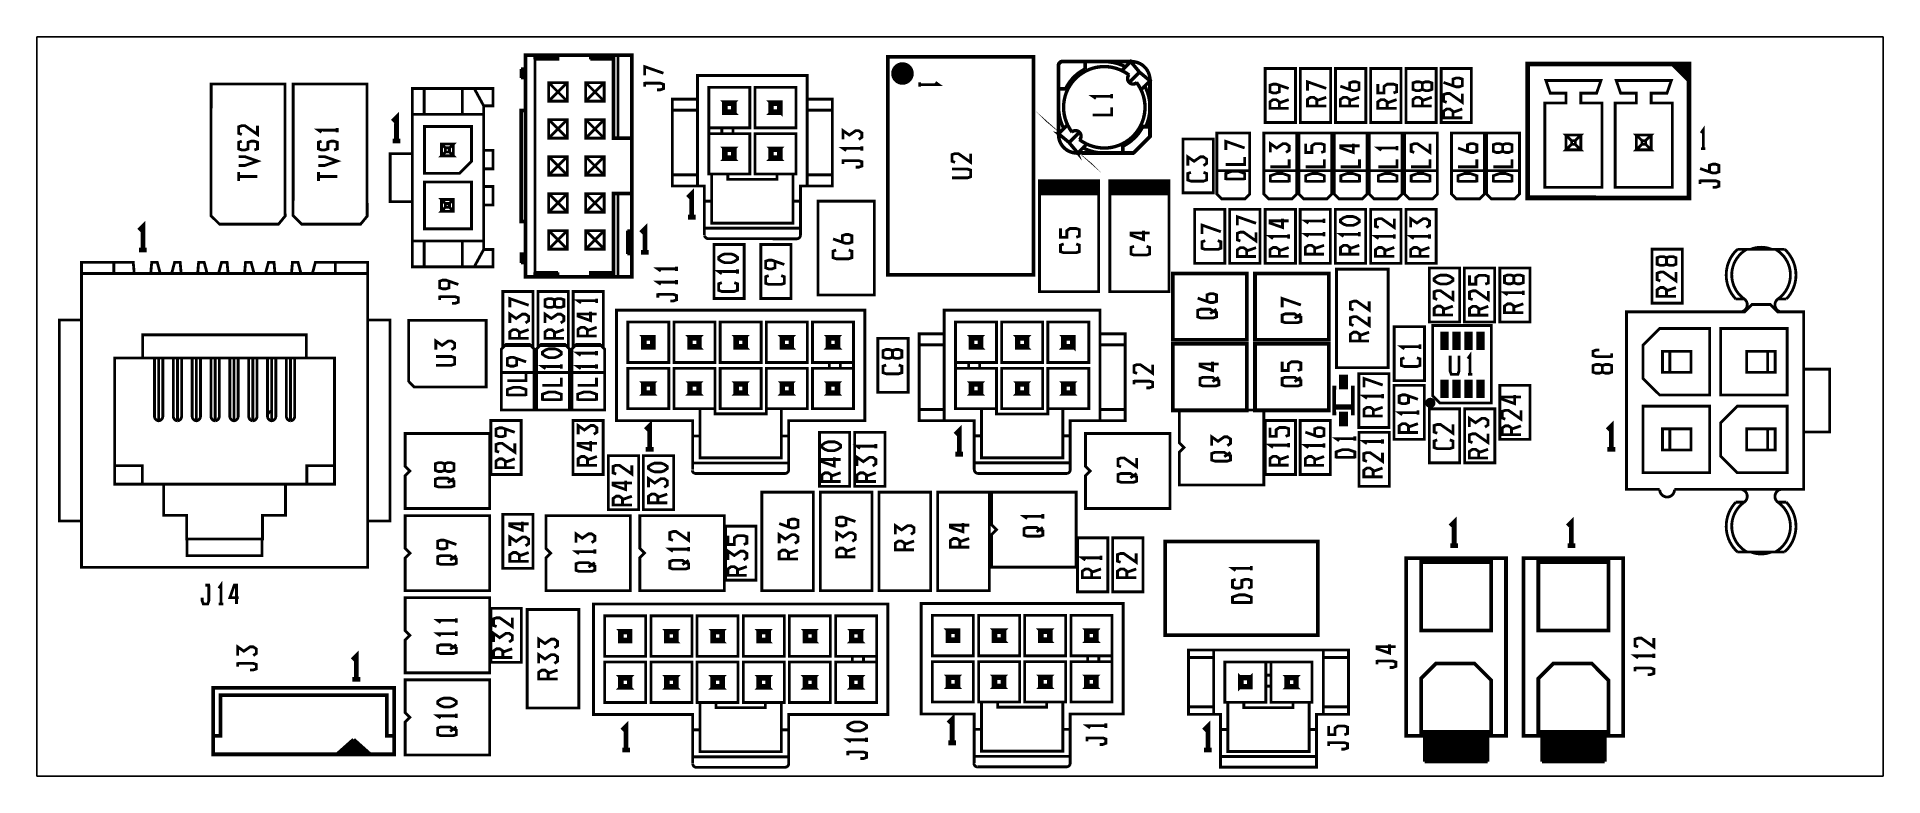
# Model space of a CAD drawing. Extents: x -20.8 to 79.2, y 1.7 to 41.7.
import ezdxf

# ---------------------------------------------------------------- set-up
doc = ezdxf.new("R2010")
doc.units = 0
doc.header["$MEASUREMENT"] = 0
doc.layers.get('0').update_dxf_attribs({"linetype": 'CONTINUOUS'})
doc.layers.add('22-313-0_AST', color=7, linetype='CONTINUOUS')

# ---------------------------------------------------------------- blocks, each defined once
blk = doc.blocks.new('RECTANGLE_5')
blk.add_solid([(0.25019, 0.40005), (0.25019, -0.40005), (-0.25019, 0.40005), (-0.25019, -0.40005)])
blk = doc.blocks.new('RECTANGLE_40')
blk.add_solid([(0.22479, 0.50038), (0.22479, -0.50038), (-0.22479, 0.50038), (-0.22479, -0.50038)])

msp = doc.modelspace()

# ---------------------------------------------------------------- linework, layer by layer
at = {"layer": '22-313-0_AST'}
for p, q in [((-20.782, 41.735), (-20.782, 1.735)), ((79.167, 41.735), (-20.782, 41.735)), ((79.167, 1.735), (79.167, 41.735)), ((-20.782, 1.735), (79.167, 1.735))]:
    msp.add_line(p, q, dxfattribs=at)
for points, const_width in [([(5.426, 40.008), (5.426, 39.508)], 0.15), ([(5.677, 40.008), (5.426, 40.008)], 0.15), ([(5.677, 40.008), (5.677, 39.508), (5.426, 39.508)], 0.15), ([(5.677, 39.98), (5.426, 39.98)], 0.15), ([(5.497, 40.008), (5.497, 39.508)], 0.15), ([(5.631, 40.008), (5.631, 39.508)], 0.15), ([(11.428, 29.256), (11.428, 40.755), (5.677, 40.755), (5.677, 28.756), (11.428, 28.756), (11.428, 29.256)], 0.198), ([(6.175, 40.77), (6.175, 40.521)], 0.15), ([(7.427, 40.77), (6.175, 40.77)], 0.15), ([(7.427, 40.77), (7.427, 40.521), (6.175, 40.521)], 0.15), ([(7.427, 40.727), (6.175, 40.727)], 0.15), ([(7.427, 40.592), (6.175, 40.592)], 0.15), ([(6.178, 40.755), (6.178, 28.756)], 0.15), ([(6.246, 40.77), (6.246, 40.521)], 0.15), ([(6.381, 40.77), (6.381, 40.521)], 0.15), ([(6.515, 40.77), (6.515, 40.521)], 0.15), ([(6.647, 40.77), (6.647, 40.521)], 0.15), ([(6.782, 40.77), (6.782, 40.521)], 0.15), ([(6.917, 40.77), (6.917, 40.521)], 0.15), ([(7.051, 40.77), (7.051, 40.521)], 0.15), ([(7.186, 40.77), (7.186, 40.521)], 0.15), ([(7.318, 40.77), (7.318, 40.521)], 0.15), ([(10.429, 40.77), (9.177, 40.77), (9.177, 40.521)], 0.15), ([(10.429, 40.727), (9.177, 40.727)], 0.15), ([(10.429, 40.592), (9.177, 40.592)], 0.15), ([(10.429, 40.521), (9.177, 40.521)], 0.15), ([(9.248, 40.77), (9.248, 40.521)], 0.15), ([(9.383, 40.77), (9.383, 40.521)], 0.15), ([(9.518, 40.77), (9.518, 40.521)], 0.15), ([(9.65, 40.77), (9.65, 40.521)], 0.15), ([(9.784, 40.77), (9.784, 40.521)], 0.15), ([(9.919, 40.77), (9.919, 40.521)], 0.15), ([(10.054, 40.77), (10.054, 40.521)], 0.15), ([(10.188, 40.77), (10.188, 40.521)], 0.15), ([(10.32, 40.77), (10.32, 40.521)], 0.15), ([(11.428, 36.254), (10.427, 36.254), (10.427, 40.755)], 0.198), ([(10.429, 40.77), (10.429, 40.521)], 0.15), ([(10.678, 36.256), (10.678, 40.755)], 0.15), ([(13.137, 39.772), (12.121, 40.127), (12.121, 39.655)], 0.152), ([(25.479, 40.651), (25.278, 40.656), (25.278, 28.86), (33.173, 28.86), (33.173, 40.651), (25.479, 40.651)], 0.201), ([(26.546, 39.955), (25.609, 39.955)], 0.201), ([(25.736, 40.135), (25.736, 39.376)], 0.201), ([(26.419, 40.133), (25.736, 40.133)], 0.201), ([(25.916, 40.239), (25.916, 39.271)], 0.201), ([(26.096, 40.265), (26.096, 39.246)], 0.201), ([(26.277, 40.224), (26.277, 39.287)], 0.201), ([(26.454, 40.097), (26.454, 39.414)], 0.201), ([(34.557, 40.201), (34.557, 36.493), (34.504, 36.493), (34.504, 40.201)], 0.152), ([(34.514, 40.204), (34.514, 38.911), (34.91, 38.911), (34.91, 38.944), (34.547, 38.944), (34.547, 40.214)], 0.152), ([(34.714, 40.384), (35.951, 40.384), (35.951, 40.013)], 0.152), ([(34.727, 40.427), (38.438, 40.427), (38.438, 40.374), (34.717, 40.374)], 0.152), ([(34.73, 40.427), (34.73, 40.417)], 0.152), ([(35.984, 39.993), (35.984, 40.417), (34.73, 40.417)], 0.152), ([(37.005, 40.417), (37.003, 40.384), (37.008, 40.384)], 0.152), ([(37.925, 39.909), (38.438, 40.425), (38.923, 39.843), (39.502, 39.36), (38.987, 38.847)], 0.152), ([(38.997, 38.903), (39.452, 39.358), (38.898, 39.823), (38.436, 40.374), (37.981, 39.919)], 0.152), ([(38.154, 40.099), (38.169, 40.13)], 0.152), ([(38.481, 40.417), (38.415, 40.415)], 0.152), ([(38.415, 40.414), (38.423, 40.387), (38.895, 39.82), (38.923, 39.843), (38.453, 40.404)], 0.152), ([(39.477, 39.36), (39.472, 39.363), (38.91, 39.833), (38.438, 40.397), (38.438, 40.399), (38.453, 40.404), (38.461, 40.384)], 0.152), ([(38.484, 40.399), (38.438, 40.398)], 0.152), ([(38.484, 40.384), (38.461, 40.384)], 0.152), ([(47.353, 37.105), (47.353, 40.026), (45.715, 40.026), (45.715, 37.105), (47.353, 37.105)], 0.152), ([(49.258, 37.105), (49.258, 40.026), (47.62, 40.026), (47.62, 37.105), (49.258, 37.105)], 0.152), ([(51.163, 37.105), (51.163, 40.026), (49.525, 40.026), (49.525, 37.105), (51.163, 37.105)], 0.152), ([(53.068, 37.105), (53.068, 40.026), (51.43, 40.026), (51.43, 37.105), (53.068, 37.105)], 0.152), ([(54.973, 37.105), (54.973, 40.026), (53.335, 40.026), (53.335, 37.105), (54.973, 37.105)], 0.152), ([(56.878, 37.105), (56.878, 40.026), (55.24, 40.026), (55.24, 37.105), (56.878, 37.105)], 0.152), ([(59.919, 33.028), (59.919, 40.272), (68.662, 40.272), (68.662, 33.026), (60.018, 33.028), (59.919, 33.028)], 0.254), ([(67.755, 40.221), (68.654, 39.322)], 0.152), ([(68.654, 40.221), (67.755, 40.221)], 0.152), ([(67.856, 40.221), (67.856, 40.12)], 0.152), ([(68.654, 40.11), (67.866, 40.11)], 0.152), ([(67.993, 40.221), (67.993, 39.983)], 0.152), ([(68.654, 39.972), (68.004, 39.972)], 0.152), ([(68.131, 40.221), (68.131, 39.845)], 0.152), ([(68.268, 40.221), (68.268, 39.708)], 0.152), ([(68.405, 40.221), (68.405, 39.571)], 0.152), ([(68.542, 40.221), (68.542, 39.434)], 0.152), ([(68.654, 40.221), (68.654, 39.322)], 0.152), ([(-7.356, 33.196), (-7.345, 32.038), (-7.701, 31.606), (-10.901, 31.606), (-11.359, 32.063), (-11.351, 39.188), (-7.353, 39.188), (-7.353, 37.549), (-7.356, 33.196)], 0.152), ([(-2.911, 33.196), (-2.9, 32.038), (-3.256, 31.606), (-6.456, 31.606), (-6.914, 32.063), (-6.906, 39.188), (-2.908, 39.188), (-2.908, 37.549), (-2.911, 33.196)], 0.152), ([(-0.457, 37.544), (0.183, 37.544), (0.183, 38.946), (-0.457, 38.946), (-0.457, 37.544), (-0.457, 30.694), (0.183, 30.694), (2.253, 30.694), (3.404, 30.694), (3.404, 30.229), (3.912, 30.229), (3.912, 29.294), (2.893, 29.294), (3.404, 30.229)], 0.152), ([(2.253, 38.946), (0.183, 38.946)], 0.152), ([(2.893, 38.946), (2.253, 38.946), (2.253, 37.544), (0.183, 37.544)], 0.152), ([(3.404, 38.009), (2.893, 38.946), (3.912, 38.946), (3.912, 38.009), (3.404, 38.009), (3.404, 37.544), (3.404, 30.694)], 0.152), ([(5.677, 39.845), (5.426, 39.845)], 0.15), ([(5.677, 39.713), (5.426, 39.713)], 0.15), ([(5.677, 39.579), (5.426, 39.579)], 0.15), ([(6.927, 38.258), (7.928, 38.258), (7.928, 39.259), (6.927, 39.259), (6.927, 38.258)], 0.15), ([(7.928, 39.259), (6.927, 38.258)], 0.15), ([(7.928, 38.258), (6.927, 39.259)], 0.15), ([(9.929, 39.259), (8.928, 38.258)], 0.15), ([(8.928, 38.258), (9.929, 38.258), (9.929, 39.259), (8.928, 39.259), (8.928, 38.258)], 0.15), ([(9.929, 38.258), (8.928, 39.259)], 0.15), ([(12.121, 39.289), (12.121, 39.053)], 0.152), ([(12.797, 38.875), (12.967, 38.875), (13.137, 38.934), (13.137, 39.172), (12.967, 39.231), (12.121, 39.231)], 0.152), ([(14.984, 34.27), (13.622, 34.27), (13.622, 33.671), (14.984, 33.671), (14.984, 39.65), (20.922, 39.65), (20.922, 33.671), (22.284, 33.671), (22.284, 34.27), (22.284, 37.77), (20.922, 37.77)], 0.152), ([(15.753, 31.659), (20.153, 31.659), (20.153, 32.85), (20.153, 34.316), (20.313, 34.316), (20.313, 36.505), (18.093, 36.505), (18.093, 34.316), (19.284, 34.316), (19.284, 34.034), (16.622, 34.034), (16.622, 34.316), (17.813, 34.316), (17.813, 36.505), (16.904, 36.505), (16.904, 36.815), (17.813, 36.815), (17.813, 39.005), (15.593, 39.005), (15.593, 34.316), (15.753, 34.316), (15.753, 32.85), (15.753, 31.659)], 0.152), ([(20.313, 39.005), (18.093, 39.005), (18.093, 36.815), (20.313, 36.815), (20.313, 39.005)], 0.152), ([(26.586, 39.774), (25.568, 39.774)], 0.201), ([(26.561, 39.594), (25.593, 39.594)], 0.201), ([(26.457, 39.414), (25.697, 39.414)], 0.201), ([(27.013, 39.04), (27.013, 39.277)], 0.152), ([(27.013, 39.157), (28.029, 39.157), (27.859, 39.277)], 0.152), ([(34.895, 38.934), (34.925, 38.918)], 0.152), ([(38.339, 39.287), (38.364, 39.261), (38.923, 39.82), (38.898, 39.845), (38.339, 39.287)], 0.152), ([(38.748, 39.274), (38.768, 39.249), (38.756, 39.236)], 0.152), ([(38.745, 39.251), (38.771, 39.271)], 0.152), ([(38.756, 39.236), (38.768, 39.249)], 0.152), ([(39.462, 39.386), (38.921, 39.845), (38.898, 39.82), (39.464, 39.348), (39.492, 39.335)], 0.152), ([(39.21, 39.086), (39.18, 39.071), (39.241, 38.946), (39.261, 38.903), (39.279, 38.86), (39.297, 38.817), (39.312, 38.774), (39.33, 38.728), (39.342, 38.685), (39.358, 38.639), (39.37, 38.593), (39.383, 38.548), (39.396, 38.502), (39.406, 38.456), (39.431, 38.314), (39.439, 38.268), (39.444, 38.22), (39.452, 38.172), (39.462, 37.925), (39.459, 37.793), (39.452, 37.704), (39.449, 37.661), (39.444, 37.618), (39.398, 37.364), (39.388, 37.321), (39.375, 37.28), (39.327, 37.118), (39.312, 37.077), (39.297, 37.039), (39.281, 37.001), (39.231, 36.884), (39.261, 36.871), (39.279, 36.909), (39.312, 36.988), (39.327, 37.026), (39.342, 37.067), (39.358, 37.107), (39.408, 37.272), (39.418, 37.313), (39.429, 37.356), (39.439, 37.399), (39.449, 37.44), (39.464, 37.526), (39.469, 37.57), (39.477, 37.615), (39.482, 37.659), (39.485, 37.702), (39.492, 37.791), (39.495, 37.928), (39.482, 38.174), (39.477, 38.222), (39.472, 38.273), (39.464, 38.321), (39.416, 38.558), (39.403, 38.603), (39.388, 38.649), (39.375, 38.695), (39.36, 38.741), (39.309, 38.873), (39.291, 38.916), (39.271, 38.959), (39.21, 39.086)], 0.152), ([(39.454, 36.353), (39.454, 39.36), (39.505, 39.36), (39.505, 36.33)], 0.152), ([(39.462, 39.386), (39.461, 39.406)], 0.152), ([(39.477, 39.36), (39.477, 39.406)], 0.152), ([(39.492, 39.335), (39.494, 39.404)], 0.152), ([(46.48, 39.122), (46.48, 38.766), (46.31, 38.705), (46.142, 38.705), (45.972, 38.766), (45.972, 39.122), (46.142, 39.18), (46.31, 39.18), (46.988, 38.944)], 0.152), ([(49.02, 38.951), (48.004, 39.307), (48.004, 38.832)], 0.152), ([(50.29, 38.893), (50.29, 39.249), (50.46, 39.307), (50.628, 39.307), (50.798, 39.249), (50.798, 38.893), (50.628, 38.832), (50.46, 38.832), (49.782, 39.071)], 0.152), ([(52.66, 38.705), (52.83, 38.766), (52.83, 39.122), (52.66, 39.18), (52.322, 39.18), (52.152, 39.061), (52.152, 38.705), (51.814, 38.705), (51.814, 39.18)], 0.152), ([(54.227, 39.249), (54.057, 39.307), (53.889, 39.307), (53.719, 39.249), (53.719, 38.893), (53.889, 38.832), (54.057, 38.832), (54.227, 38.893), (54.227, 39.249), (54.397, 39.307), (54.565, 39.307), (54.735, 39.249), (54.735, 38.893), (54.565, 38.832), (54.397, 38.832), (54.227, 38.893)], 0.152), ([(55.878, 39.096), (55.878, 39.452), (56.048, 39.51), (56.216, 39.51), (56.386, 39.452), (56.386, 39.096), (56.216, 39.035), (56.048, 39.035), (55.37, 39.274)], 0.152), ([(60.854, 33.592), (60.854, 38.159), (62.002, 38.159), (62.002, 38.695), (61.148, 38.695), (60.912, 39.376), (63.894, 39.376), (63.658, 38.695), (62.802, 38.695), (62.802, 38.159), (63.952, 38.159), (63.952, 33.592), (60.854, 33.592)], 0.152), ([(64.958, 38.695), (64.722, 39.376), (67.704, 39.376), (67.468, 38.695), (66.612, 38.695), (66.612, 38.159), (67.762, 38.159), (67.762, 33.592), (64.664, 33.592), (64.664, 38.159), (65.812, 38.159), (65.812, 38.695), (64.958, 38.695)], 0.152), ([(68.654, 39.835), (68.141, 39.835)], 0.152), ([(68.654, 39.698), (68.278, 39.698)], 0.152), ([(68.654, 39.561), (68.415, 39.561)], 0.152), ([(68.654, 39.424), (68.552, 39.424)], 0.152), ([(14.984, 38.37), (13.622, 38.37), (13.622, 37.77), (13.622, 34.27)], 0.152), ([(16.386, 38.228), (16.386, 37.593), (17.021, 37.593), (16.871, 37.742), (16.871, 38.078), (17.021, 38.228), (16.386, 38.228), (16.536, 38.078), (16.536, 37.742), (16.871, 37.742)], 0.152), ([(16.536, 38.078), (16.871, 38.078)], 0.152), ([(17.021, 38.228), (17.021, 37.593)], 0.152), ([(19.37, 37.742), (19.52, 37.593), (19.52, 38.228), (18.885, 38.228), (19.035, 38.078), (19.035, 37.742), (19.37, 37.742), (19.37, 38.078), (19.035, 38.078)], 0.152), ([(18.885, 38.228), (18.885, 37.593)], 0.152), ([(19.52, 38.228), (19.37, 38.078)], 0.152), ([(22.284, 37.77), (22.284, 38.37), (20.922, 38.37)], 0.152), ([(34.532, 36.493), (34.534, 36.49), (35.098, 36.02), (35.085, 36.033), (35.111, 36.01), (35.667, 36.566), (35.644, 36.592), (35.085, 36.033)], 0.152), ([(34.547, 37.928), (34.514, 37.925)], 0.152), ([(34.514, 37.925), (34.514, 37.923)], 0.152), ([(34.547, 37.928), (34.547, 37.923)], 0.152), ([(37.399, 38.522), (36.383, 38.522), (36.553, 38.405)], 0.152), ([(37.399, 37.923), (37.399, 37.506), (36.383, 37.506)], 0.152), ([(37.399, 38.642), (37.399, 38.405)], 0.152), ([(46.48, 37.867), (46.48, 38.222), (46.31, 38.342), (46.142, 38.342), (45.972, 38.222), (45.972, 37.867), (46.988, 37.867)], 0.152), ([(46.48, 38.164), (46.988, 38.342)], 0.152), ([(48.512, 37.994), (48.512, 38.349), (48.342, 38.469), (48.174, 38.469), (48.004, 38.349), (48.004, 37.994), (49.02, 37.994)], 0.152), ([(48.512, 38.291), (49.02, 38.469)], 0.152), ([(50.29, 37.994), (50.29, 38.349), (50.12, 38.469), (49.952, 38.469), (49.782, 38.349), (49.782, 37.994), (50.798, 37.994)], 0.152), ([(50.29, 38.291), (50.798, 38.469)], 0.152), ([(52.322, 37.867), (52.322, 38.222), (52.152, 38.342), (51.984, 38.342), (51.814, 38.222), (51.814, 37.867), (52.83, 37.867)], 0.152), ([(52.322, 38.164), (52.83, 38.342)], 0.152), ([(54.227, 37.994), (54.227, 38.349), (54.057, 38.469), (53.889, 38.469), (53.719, 38.349), (53.719, 37.994), (54.735, 37.994)], 0.152), ([(54.227, 38.291), (54.735, 38.469)], 0.152), ([(56.386, 38.672), (56.386, 38.197), (55.708, 38.672), (55.54, 38.672), (55.37, 38.614), (55.37, 38.258), (55.54, 38.197)], 0.152), ([(-8.842, 36.932), (-8.842, 36.457), (-9.52, 36.932), (-9.69, 36.932), (-9.858, 36.871), (-9.858, 36.516), (-9.69, 36.457)], 0.152), ([(-1.315, 36.099), (-1.315, 37.369), (-1.526, 37.159)], 0.254), ([(2.253, 37.544), (3.404, 37.544)], 0.152), ([(5.677, 30.752), (5.677, 31.753), (5.426, 31.753), (5.426, 37.758), (5.677, 37.758)], 0.198), ([(6.927, 36.256), (7.928, 36.256), (7.928, 37.257), (6.927, 37.257), (6.927, 36.256)], 0.15), ([(7.928, 37.257), (6.927, 36.256)], 0.15), ([(7.928, 36.256), (6.927, 37.257)], 0.15), ([(9.929, 37.257), (8.928, 36.256)], 0.15), ([(9.929, 36.256), (8.928, 37.257)], 0.15), ([(8.928, 36.256), (9.929, 36.256), (9.929, 37.257), (8.928, 37.257), (8.928, 36.256)], 0.15), ([(14.984, 37.77), (13.622, 37.77)], 0.152), ([(16.386, 37.593), (16.536, 37.742)], 0.152), ([(19.52, 37.593), (18.885, 37.593), (19.035, 37.742)], 0.152), ([(35.088, 36.008), (34.506, 36.493), (35.019, 37.006), (35.04, 36.968)], 0.152), ([(35.012, 36.95), (34.557, 36.495), (35.108, 36.033), (35.573, 35.479), (36.028, 35.934)], 0.152), ([(55.878, 37.359), (55.878, 37.714), (55.708, 37.834), (55.54, 37.834), (55.37, 37.714), (55.37, 37.359), (56.386, 37.359)], 0.152), ([(55.878, 37.656), (56.386, 37.834)], 0.152), ([(-9.69, 36.094), (-9.858, 36.033), (-9.858, 35.677), (-9.69, 35.619), (-9.52, 35.619), (-9.35, 35.677), (-9.35, 36.033), (-9.182, 36.094), (-9.012, 36.094), (-8.842, 36.033), (-8.842, 35.677), (-9.012, 35.619)], 0.152), ([(-4.524, 36.693), (-5.54, 36.693), (-5.372, 36.577)], 0.152), ([(-5.372, 36.094), (-5.54, 36.033), (-5.54, 35.677), (-5.372, 35.619), (-5.202, 35.619), (-5.032, 35.677), (-5.032, 36.033), (-4.864, 36.094), (-4.694, 36.094), (-4.524, 36.033), (-4.524, 35.677), (-4.694, 35.619)], 0.152), ([(-4.524, 36.813), (-4.524, 36.577)], 0.152), ([(-1.102, 36.099), (-1.526, 36.099)], 0.254), ([(0.203, 34.349), (2.093, 34.349), (2.743, 34.999), (2.743, 36.889), (0.203, 36.889), (0.203, 34.349)], 0.152), ([(1.123, 35.299), (1.123, 35.939), (1.763, 35.939), (1.552, 35.731)], 0.152), ([(1.331, 35.731), (1.123, 35.939)], 0.152), ([(1.763, 35.299), (1.763, 35.939)], 0.152), ([(15.593, 36.505), (16.302, 36.505), (16.302, 36.815), (16.904, 36.815)], 0.152), ([(15.593, 36.815), (16.302, 36.815)], 0.152), ([(16.904, 36.505), (16.302, 36.505)], 0.152), ([(23.711, 36.185), (23.879, 36.305), (23.879, 36.541), (23.711, 36.66), (23.541, 36.66), (23.203, 36.424), (22.863, 36.66), (22.863, 36.185)], 0.152), ([(34.547, 36.47), (34.526, 36.475), (35.088, 36.008), (35.098, 36.02), (35.568, 35.456), (35.57, 35.454)], 0.152), ([(34.514, 36.516), (34.511, 36.447)], 0.152), ([(36.083, 35.944), (35.57, 35.428), (35.088, 36.008), (35.108, 36.033), (34.542, 36.505), (34.514, 36.516)], 0.152), ([(34.532, 36.493), (34.53, 36.447)], 0.152), ([(34.547, 36.47), (34.547, 36.447)], 0.152), ([(34.798, 36.767), (34.829, 36.782)], 0.152), ([(35.593, 35.436), (35.583, 35.464), (35.111, 36.03), (35.085, 36.01), (35.553, 35.449), (35.545, 35.469)], 0.152), ([(35.238, 36.584), (35.263, 36.602)], 0.152), ([(35.24, 36.604), (35.261, 36.579)], 0.152), ([(35.682, 36.162), (35.657, 36.183)], 0.152), ([(35.659, 36.16), (35.68, 36.185)], 0.152), ([(38.032, 35.835), (37.981, 35.835), (37.981, 35.426), (38.585, 35.426), (39.505, 36.33), (39.505, 36.904), (39.058, 36.904), (39.022, 36.836), (38.992, 36.782), (38.895, 36.63), (38.862, 36.582), (38.75, 36.439), (38.71, 36.394), (38.669, 36.35), (38.629, 36.307), (38.585, 36.264), (38.542, 36.223), (38.496, 36.185), (38.405, 36.109), (38.357, 36.074), (38.154, 35.942), (38.103, 35.911), (38.049, 35.883), (37.994, 35.858), (38.016, 35.809), (38.128, 35.868), (38.182, 35.898), (38.387, 36.033), (38.436, 36.069), (38.667, 36.272), (38.707, 36.315), (38.75, 36.361), (38.791, 36.406), (38.829, 36.455), (38.867, 36.5), (38.974, 36.653), (39.007, 36.704), (39.037, 36.757), (39.068, 36.81), (39.088, 36.851), (39.454, 36.851), (39.454, 36.353), (38.565, 35.479), (38.032, 35.479), (38.032, 35.835)], 0.152), ([(42.908, 33.295), (42.908, 36.216), (41.27, 36.216), (41.27, 33.295), (42.908, 33.295)], 0.152), ([(44.623, 32.977), (43.353, 32.977), (43.099, 33.231), (43.099, 36.533), (44.877, 36.533), (44.877, 33.231), (44.623, 32.977)], 0.152), ([(44.6, 35.728), (43.584, 36.084), (43.584, 35.611)], 0.152), ([(47.163, 32.977), (45.893, 32.977), (45.639, 33.231), (45.639, 36.533), (47.417, 36.533), (47.417, 33.231), (47.163, 32.977)], 0.152), ([(46.843, 35.484), (47.013, 35.601), (47.013, 35.84), (46.843, 35.957), (46.673, 35.957), (46.335, 35.721), (45.997, 35.957), (45.997, 35.484)], 0.152), ([(49.068, 32.977), (47.798, 32.977), (47.544, 33.231), (47.544, 36.533), (49.322, 36.533), (49.322, 33.231), (49.068, 32.977)], 0.152), ([(48.748, 35.484), (48.918, 35.543), (48.918, 35.898), (48.748, 35.957), (48.41, 35.957), (48.24, 35.84), (48.24, 35.484), (47.902, 35.484), (47.902, 35.957)], 0.152), ([(50.973, 32.977), (49.703, 32.977), (49.449, 33.231), (49.449, 36.533), (51.227, 36.533), (51.227, 33.231), (50.973, 32.977)], 0.152), ([(50.483, 35.957), (50.483, 35.484), (49.807, 35.721), (49.807, 35.84), (50.823, 35.84)], 0.152), ([(52.878, 32.977), (51.608, 32.977), (51.354, 33.231), (51.354, 36.533), (53.132, 36.533), (53.132, 33.231), (52.878, 32.977)], 0.152), ([(54.783, 32.977), (53.513, 32.977), (53.259, 33.231), (53.259, 36.533), (55.037, 36.533), (55.037, 33.231), (54.783, 32.977)], 0.152), ([(54.633, 35.957), (54.633, 35.484), (53.955, 35.957), (53.785, 35.957), (53.617, 35.898), (53.617, 35.543), (53.785, 35.484)], 0.152), ([(57.323, 32.977), (56.053, 32.977), (55.799, 33.231), (55.799, 36.533), (57.577, 36.533), (57.577, 33.231), (57.323, 32.977)], 0.152), ([(56.665, 35.543), (56.665, 35.898), (56.833, 35.957), (57.003, 35.957), (57.173, 35.898), (57.173, 35.543), (57.003, 35.484), (56.833, 35.484), (56.157, 35.721)], 0.152), ([(59.228, 32.977), (57.958, 32.977), (57.704, 33.231), (57.704, 36.533), (59.482, 36.533), (59.482, 33.231), (59.228, 32.977)], 0.152), ([(58.57, 35.898), (58.4, 35.957), (58.23, 35.957), (58.062, 35.898), (58.062, 35.543), (58.23, 35.484), (58.4, 35.484), (58.57, 35.543), (58.57, 35.898), (58.738, 35.957), (58.908, 35.957), (59.078, 35.898), (59.078, 35.543), (58.908, 35.484), (58.738, 35.484), (58.57, 35.543)], 0.152), ([(62.502, 36.124), (62.802, 36.424), (62.002, 36.424), (62.304, 36.124), (62.502, 36.124), (62.502, 35.926), (62.802, 35.624), (62.002, 35.624), (62.304, 35.926), (62.502, 35.926)], 0.152), ([(62.002, 36.424), (62.002, 35.624)], 0.152), ([(62.304, 35.926), (62.304, 36.124)], 0.152), ([(62.802, 35.624), (62.802, 36.424)], 0.152), ([(66.312, 36.124), (66.612, 36.424), (65.812, 36.424), (66.114, 36.124), (66.312, 36.124), (66.312, 35.926), (66.114, 35.926), (66.114, 36.124)], 0.152), ([(66.312, 35.926), (66.612, 35.624), (65.812, 35.624), (66.114, 35.926)], 0.152), ([(65.812, 36.424), (65.812, 35.624)], 0.152), ([(66.612, 35.624), (66.612, 36.424)], 0.152), ([(69.431, 35.688), (69.431, 36.704), (69.312, 36.533)], 0.152), ([(-9.858, 35.256), (-9.52, 35.256), (-8.842, 35.017), (-9.52, 34.781), (-9.858, 34.781)], 0.152), ([(-5.54, 35.256), (-5.202, 35.256), (-4.524, 35.017), (-5.202, 34.781), (-5.54, 34.781)], 0.152), ([(-0.457, 32.82), (-1.658, 32.82), (-1.658, 35.421), (-0.457, 35.421)], 0.152), ([(1.552, 35.51), (1.552, 35.731), (1.331, 35.731), (1.331, 35.51), (1.552, 35.51), (1.763, 35.299), (1.123, 35.299), (1.331, 35.51)], 0.152), ([(3.404, 34.595), (3.912, 34.595), (3.912, 35.596), (3.404, 35.596)], 0.152), ([(6.927, 34.255), (7.928, 34.255), (7.928, 35.256), (6.927, 35.256), (6.927, 34.255)], 0.15), ([(7.928, 35.256), (6.927, 34.255)], 0.15), ([(7.928, 34.255), (6.927, 35.256)], 0.15), ([(8.928, 34.255), (9.929, 34.255), (9.929, 35.256), (8.928, 35.256), (8.928, 34.255)], 0.15), ([(9.929, 35.256), (8.928, 34.255)], 0.15), ([(9.929, 34.255), (8.928, 35.256)], 0.15), ([(16.871, 35.243), (17.021, 35.093), (16.386, 35.093), (16.536, 35.243), (16.871, 35.243), (16.871, 35.578), (17.021, 35.728), (16.386, 35.728), (16.536, 35.578), (16.871, 35.578)], 0.152), ([(16.386, 35.728), (16.386, 35.093)], 0.152), ([(16.536, 35.243), (16.536, 35.578)], 0.152), ([(17.021, 35.728), (17.021, 35.093)], 0.152), ([(19.37, 35.243), (19.52, 35.093), (18.885, 35.093), (19.035, 35.243), (19.37, 35.243), (19.37, 35.578), (19.52, 35.728), (18.885, 35.728), (19.035, 35.578), (19.37, 35.578)], 0.152), ([(18.885, 35.728), (18.885, 35.093)], 0.152), ([(19.035, 35.243), (19.035, 35.578)], 0.152), ([(19.52, 35.728), (19.52, 35.093)], 0.152), ([(23.879, 35.703), (22.863, 35.703), (23.033, 35.586)], 0.152), ([(22.863, 35.103), (22.863, 34.865)], 0.152), ([(23.541, 34.687), (23.711, 34.687), (23.879, 34.748), (23.879, 34.984), (23.711, 35.042), (22.863, 35.042)], 0.152), ([(23.879, 35.822), (23.879, 35.586)], 0.152), ([(29.774, 35.423), (29.774, 34.948), (29.096, 35.423), (28.926, 35.423), (28.758, 35.365), (28.758, 35.009), (28.926, 34.948)], 0.152), ([(35.525, 35.469), (35.545, 35.469)], 0.152), ([(35.525, 35.451), (35.57, 35.452)], 0.152), ([(35.525, 35.434), (35.593, 35.436)], 0.152), ([(38.565, 35.479), (35.57, 35.479), (35.57, 35.426), (38.585, 35.426)], 0.152), ([(37.003, 35.436), (37.005, 35.469), (36.759, 35.479), (36.663, 35.492), (36.614, 35.5), (36.475, 35.525), (36.429, 35.535), (36.383, 35.548), (36.292, 35.573), (36.246, 35.588), (36.203, 35.601), (36.114, 35.634), (36.071, 35.652), (35.984, 35.69), (35.86, 35.751), (35.845, 35.721), (35.972, 35.66), (36.015, 35.639), (36.058, 35.621), (36.19, 35.571), (36.236, 35.555), (36.282, 35.543), (36.327, 35.527), (36.373, 35.515), (36.612, 35.467), (36.66, 35.459), (36.757, 35.449), (37.003, 35.436)], 0.152), ([(42.373, 34.768), (42.543, 34.887), (42.543, 35.124), (42.373, 35.243), (42.205, 35.243), (41.865, 35.007), (41.527, 35.243), (41.527, 34.768)], 0.152), ([(44.6, 35.246), (44.6, 34.832), (43.584, 34.832)], 0.152), ([(47.013, 35.119), (47.013, 34.705), (45.997, 34.705)], 0.152), ([(48.918, 35.119), (48.918, 34.705), (47.902, 34.705)], 0.152), ([(50.823, 35.119), (50.823, 34.705), (49.807, 34.705)], 0.152), ([(52.855, 35.721), (51.839, 35.721), (52.007, 35.601)], 0.152), ([(52.855, 35.119), (52.855, 34.705), (51.839, 34.705)], 0.152), ([(52.855, 35.84), (52.855, 35.601)], 0.152), ([(54.633, 35.119), (54.633, 34.705), (53.617, 34.705)], 0.152), ([(57.173, 35.119), (57.173, 34.705), (56.157, 34.705)], 0.152), ([(59.078, 35.119), (59.078, 34.705), (58.062, 34.705)], 0.152), ([(69.548, 35.688), (69.312, 35.688)], 0.152), ([(-9.858, 34.418), (-9.858, 33.943)], 0.152), ([(-8.842, 34.179), (-9.858, 34.179)], 0.152), ([(-5.54, 34.418), (-5.54, 33.943)], 0.152), ([(-4.524, 34.179), (-5.54, 34.179)], 0.152), ([(15.753, 34.316), (16.622, 34.316)], 0.152), ([(19.284, 34.316), (20.153, 34.316)], 0.152), ([(20.922, 34.27), (22.284, 34.27)], 0.152), ([(28.758, 34.585), (29.604, 34.585), (29.774, 34.527), (29.774, 34.171), (29.604, 34.11), (28.758, 34.11)], 0.152), ([(33.498, 33.945), (33.498, 27.946), (36.698, 27.946), (36.698, 33.945), (33.498, 33.945)], 0.152), ([(36.698, 33.945), (33.498, 33.945)], 0.152), ([(37.308, 33.945), (37.308, 27.946), (40.508, 27.946), (40.508, 33.945), (37.308, 33.945)], 0.152), ([(40.508, 33.945), (37.308, 33.945)], 0.152), ([(42.373, 34.405), (42.543, 34.346), (42.543, 33.991), (42.373, 33.93), (41.697, 33.93), (41.527, 33.991), (41.527, 34.346), (41.697, 34.405)], 0.152), ([(44.877, 34.501), (43.099, 34.501)], 0.152), ([(44.6, 33.993), (44.6, 34.349), (44.26, 34.468), (43.922, 34.468), (43.584, 34.349), (43.584, 33.993)], 0.152), ([(44.6, 34.052), (43.584, 34.052)], 0.152), ([(47.417, 34.501), (45.639, 34.501)], 0.152), ([(47.013, 33.866), (47.013, 34.222), (46.673, 34.341), (46.335, 34.341), (45.997, 34.222), (45.997, 33.866)], 0.152), ([(47.013, 33.925), (45.997, 33.925)], 0.152), ([(49.322, 34.501), (47.544, 34.501)], 0.152), ([(48.918, 33.866), (48.918, 34.222), (48.578, 34.341), (48.24, 34.341), (47.902, 34.222), (47.902, 33.866)], 0.152), ([(48.918, 33.925), (47.902, 33.925)], 0.152), ([(51.227, 34.501), (49.449, 34.501)], 0.152), ([(50.823, 33.866), (50.823, 34.222), (50.483, 34.341), (50.145, 34.341), (49.807, 34.222), (49.807, 33.866)], 0.152), ([(50.823, 33.925), (49.807, 33.925)], 0.152), ([(53.132, 34.501), (51.354, 34.501)], 0.152), ([(52.855, 33.866), (52.855, 34.222), (52.515, 34.341), (52.177, 34.341), (51.839, 34.222), (51.839, 33.866)], 0.152), ([(52.855, 33.925), (51.839, 33.925)], 0.152), ([(55.037, 34.501), (53.259, 34.501)], 0.152), ([(54.633, 33.866), (54.633, 34.222), (54.293, 34.341), (53.955, 34.341), (53.617, 34.222), (53.617, 33.866)], 0.152), ([(54.633, 33.925), (53.617, 33.925)], 0.152), ([(57.577, 34.501), (55.799, 34.501)], 0.152), ([(57.173, 33.866), (57.173, 34.222), (56.833, 34.341), (56.495, 34.341), (56.157, 34.222), (56.157, 33.866)], 0.152), ([(57.173, 33.925), (56.157, 33.925)], 0.152), ([(59.482, 34.501), (57.704, 34.501)], 0.152), ([(59.078, 33.866), (59.078, 34.222), (58.738, 34.341), (58.4, 34.341), (58.062, 34.222), (58.062, 33.866)], 0.152), ([(59.078, 33.925), (58.062, 33.925)], 0.152), ([(69.766, 34.433), (69.766, 34.788), (69.937, 34.849), (70.107, 34.849), (70.274, 34.788), (70.274, 34.433), (70.107, 34.374), (69.937, 34.374), (69.258, 34.611)], 0.152), ([(69.258, 34.011), (69.258, 33.772)], 0.152), ([(69.937, 33.595), (70.107, 33.595), (70.274, 33.656), (70.274, 33.892), (70.107, 33.95), (69.258, 33.95)], 0.152), ([(0.203, 31.349), (2.743, 31.349), (2.743, 33.889), (0.203, 33.889), (0.203, 31.349)], 0.152), ([(1.552, 32.52), (1.552, 32.721), (1.331, 32.721), (1.123, 32.939), (1.763, 32.939), (1.763, 32.299), (1.123, 32.299), (1.331, 32.52), (1.552, 32.52), (1.763, 32.299)], 0.152), ([(1.123, 32.939), (1.123, 32.299)], 0.152), ([(1.763, 32.939), (1.552, 32.721)], 0.152), ([(3.404, 32.645), (3.912, 32.645), (3.912, 33.645), (3.404, 33.645)], 0.152), ([(6.927, 32.253), (7.928, 32.253), (7.928, 33.254), (6.927, 33.254), (6.927, 32.253)], 0.15), ([(7.928, 33.254), (6.927, 32.253)], 0.15), ([(7.928, 32.253), (6.927, 33.254)], 0.15), ([(9.929, 33.254), (8.928, 32.253)], 0.15), ([(8.928, 32.253), (9.929, 32.253), (9.929, 33.254), (8.928, 33.254), (8.928, 32.253)], 0.15), ([(9.929, 32.253), (8.928, 33.254)], 0.15), ([(11.428, 33.257), (10.427, 33.257), (10.427, 28.756)], 0.198), ([(10.678, 33.254), (10.678, 28.756)], 0.15), ([(14.671, 31.982), (14.671, 33.252), (14.46, 33.041)], 0.254), ([(14.984, 33.671), (15.352, 33.671), (15.352, 32.85), (15.352, 31.39)], 0.152), ([(20.922, 33.671), (20.554, 33.671), (20.554, 32.85)], 0.152), ([(36.698, 33.846), (33.498, 33.846)], 0.152), ([(36.698, 33.744), (33.498, 33.744)], 0.152), ([(36.698, 33.645), (33.498, 33.645)], 0.152), ([(36.698, 33.544), (33.498, 33.544)], 0.152), ([(36.698, 33.445), (33.498, 33.445)], 0.152), ([(36.698, 33.346), (33.498, 33.346)], 0.152), ([(36.698, 33.244), (33.498, 33.244)], 0.152), ([(40.508, 33.846), (37.308, 33.846)], 0.152), ([(40.508, 33.744), (37.308, 33.744)], 0.152), ([(40.508, 33.645), (37.308, 33.645)], 0.152), ([(40.508, 33.544), (37.308, 33.544)], 0.152), ([(40.508, 33.445), (37.308, 33.445)], 0.152), ([(40.508, 33.346), (37.308, 33.346)], 0.152), ([(40.508, 33.244), (37.308, 33.244)], 0.152), ([(1.331, 32.721), (1.331, 32.52)], 0.152), ([(14.885, 31.982), (14.46, 31.982)], 0.254), ([(15.753, 32.85), (15.352, 32.85)], 0.152), ([(20.153, 32.85), (20.554, 32.85), (20.554, 31.39)], 0.152), ([(24.557, 32.85), (24.557, 27.77), (21.509, 27.77), (21.509, 32.85), (24.557, 32.85)], 0.152), ([(41.892, 32.406), (41.892, 29.485), (43.531, 29.485), (43.531, 32.406), (41.892, 32.406)], 0.152), ([(43.797, 32.406), (43.797, 29.485), (45.436, 29.485), (45.436, 32.406), (43.797, 32.406)], 0.152), ([(45.22, 31.651), (44.204, 32.007), (44.204, 31.532)], 0.152), ([(47.353, 29.485), (47.353, 32.406), (45.715, 32.406), (45.715, 29.485), (47.353, 29.485)], 0.152), ([(47.607, 32.406), (47.607, 29.485), (49.246, 29.485), (49.246, 32.406), (47.607, 32.406)], 0.152), ([(49.512, 32.406), (49.512, 29.485), (51.151, 29.485), (51.151, 32.406), (49.512, 32.406)], 0.152), ([(50.808, 31.717), (50.64, 31.601), (50.47, 31.54), (50.132, 31.54), (49.962, 31.601), (49.792, 31.717), (49.792, 31.837), (49.962, 31.956), (50.132, 32.015), (50.47, 32.015), (50.64, 31.956), (50.808, 31.837), (50.808, 31.717)], 0.152), ([(53.068, 29.485), (53.068, 32.406), (51.43, 32.406), (51.43, 29.485), (53.068, 29.485)], 0.152), ([(54.973, 29.485), (54.973, 32.406), (53.335, 32.406), (53.335, 29.485), (54.973, 29.485)], 0.152), ([(54.438, 31.425), (54.608, 31.542), (54.608, 31.781), (54.438, 31.898), (54.27, 31.898), (53.93, 31.662), (53.592, 31.898), (53.592, 31.425)], 0.152), ([(-15.047, 30.204), (-15.047, 31.474), (-15.258, 31.263)], 0.254), ([(7.928, 30.252), (6.927, 31.253)], 0.15), ([(6.927, 30.252), (7.928, 30.252), (7.928, 31.253), (6.927, 31.253), (6.927, 30.252)], 0.15), ([(7.928, 31.253), (6.927, 30.252)], 0.15), ([(8.928, 30.252), (9.929, 30.252), (9.929, 31.253), (8.928, 31.253), (8.928, 30.252)], 0.15), ([(9.929, 31.253), (8.928, 30.252)], 0.15), ([(9.929, 30.252), (8.928, 31.253)], 0.15), ([(11.179, 31.243), (11.179, 29.99)], 0.15), ([(11.43, 31.243), (11.179, 31.243)], 0.15), ([(11.43, 31.133), (11.179, 31.133)], 0.15), ([(11.43, 30.999), (11.179, 30.999)], 0.15), ([(11.25, 31.243), (11.25, 29.99)], 0.15), ([(11.385, 31.243), (11.385, 29.99)], 0.15), ([(11.43, 31.243), (11.43, 29.99)], 0.15), ([(12.131, 30.077), (12.131, 31.347), (11.92, 31.136)], 0.254), ([(15.352, 31.011), (15.352, 31.39), (20.554, 31.39), (20.554, 31.011)], 0.152), ([(22.827, 30.625), (22.827, 30.981), (22.997, 31.042), (23.168, 31.042), (23.335, 30.981), (23.335, 30.625), (23.168, 30.567), (22.997, 30.567), (22.319, 30.803)], 0.152), ([(35.484, 30.895), (35.652, 30.953), (35.652, 31.309), (35.484, 31.37), (35.144, 31.37), (34.976, 31.25), (34.976, 30.895), (34.636, 30.895), (34.636, 31.37)], 0.152), ([(39.124, 31.243), (39.124, 30.768), (38.446, 31.004), (38.446, 31.123), (39.462, 31.123)], 0.152), ([(43.315, 31.194), (42.299, 31.55), (42.299, 31.075)], 0.152), ([(45.22, 31.169), (45.22, 30.694), (44.544, 31.169), (44.374, 31.169), (44.204, 31.108), (44.204, 30.752), (44.374, 30.694)], 0.152), ([(46.988, 30.943), (45.972, 30.943), (46.142, 30.823)], 0.152), ([(46.65, 31.898), (46.65, 31.425), (45.972, 31.662), (45.972, 31.781), (46.988, 31.781)], 0.152), ([(46.988, 31.06), (46.988, 30.823)], 0.152), ([(48.903, 31.057), (47.887, 31.057), (48.057, 30.94)], 0.152), ([(48.903, 31.778), (47.887, 31.778), (48.057, 31.659)], 0.152), ([(48.903, 31.895), (48.903, 31.659)], 0.152), ([(48.903, 31.176), (48.903, 30.94)], 0.152), ([(50.808, 31.057), (49.792, 31.057), (49.962, 30.94)], 0.152), ([(50.808, 31.176), (50.808, 30.94)], 0.152), ([(52.703, 30.943), (51.687, 30.943), (51.857, 30.823)], 0.152), ([(52.703, 31.898), (52.703, 31.425), (52.025, 31.898), (51.857, 31.898), (51.687, 31.839), (51.687, 31.484), (51.857, 31.425)], 0.152), ([(52.703, 31.06), (52.703, 30.823)], 0.152), ([(54.608, 30.943), (53.592, 30.943), (53.762, 30.823)], 0.152), ([(54.608, 31.06), (54.608, 30.823)], 0.152), ([(-14.833, 30.204), (-15.258, 30.204)], 0.254), ([(0.183, 29.294), (-0.457, 29.294), (-0.457, 30.694)], 0.152), ([(0.183, 30.694), (0.183, 29.294), (2.253, 29.294), (2.253, 30.694)], 0.152), ([(5.677, 30), (5.426, 30), (5.426, 29.5)], 0.15), ([(5.677, 29.973), (5.426, 29.973)], 0.15), ([(5.497, 30), (5.497, 29.5)], 0.15), ([(5.631, 30), (5.631, 29.5)], 0.15), ([(5.677, 30), (5.677, 29.5)], 0.15), ([(11.43, 30.867), (11.179, 30.867)], 0.15), ([(11.43, 30.732), (11.179, 30.732)], 0.15), ([(11.43, 30.597), (11.179, 30.597)], 0.15), ([(11.43, 30.463), (11.179, 30.463)], 0.15), ([(11.43, 30.328), (11.179, 30.328)], 0.15), ([(11.43, 30.196), (11.179, 30.196)], 0.15), ([(11.43, 30.061), (11.179, 30.061)], 0.15), ([(11.43, 29.99), (11.179, 29.99)], 0.15), ([(12.345, 30.077), (11.92, 30.077)], 0.254), ([(20.353, 30.811), (15.54, 30.818)], 0.152), ([(17.508, 27.58), (17.508, 30.501), (15.87, 30.501), (15.87, 27.58), (17.508, 27.58)], 0.152), ([(17.143, 29.698), (16.973, 29.579), (16.805, 29.52), (16.465, 29.52), (16.297, 29.579), (16.127, 29.698), (16.127, 29.815), (16.297, 29.934), (16.465, 29.993), (16.805, 29.993), (16.973, 29.934), (17.143, 29.815), (17.143, 29.698)], 0.152), ([(20.048, 27.58), (20.048, 30.501), (18.41, 30.501), (18.41, 27.58), (20.048, 27.58)], 0.152), ([(23.168, 30.204), (23.335, 30.143), (23.335, 29.787), (23.168, 29.729), (22.489, 29.729), (22.319, 29.787), (22.319, 30.143), (22.489, 30.204)], 0.152), ([(35.484, 30.531), (35.652, 30.47), (35.652, 30.115), (35.484, 30.056), (34.806, 30.056), (34.636, 30.115), (34.636, 30.47), (34.806, 30.531)], 0.152), ([(39.294, 30.404), (39.462, 30.343), (39.462, 29.988), (39.294, 29.929), (38.616, 29.929), (38.446, 29.988), (38.446, 30.343), (38.616, 30.404)], 0.152), ([(43.147, 30.712), (43.315, 30.651), (43.315, 30.295), (43.147, 30.237), (42.469, 30.237), (42.299, 30.295), (42.299, 30.651), (42.469, 30.712)], 0.152), ([(44.712, 29.856), (44.712, 30.211), (44.544, 30.331), (44.374, 30.331), (44.204, 30.211), (44.204, 29.856), (45.22, 29.856)], 0.152), ([(44.712, 30.153), (45.22, 30.331)], 0.152), ([(46.48, 29.866), (46.48, 30.221), (46.31, 30.341), (46.142, 30.341), (45.972, 30.221), (45.972, 29.866), (46.988, 29.866)], 0.152), ([(46.48, 30.163), (46.988, 30.341)], 0.152), ([(48.395, 29.983), (48.395, 30.338), (48.227, 30.458), (48.057, 30.458), (47.887, 30.338), (47.887, 29.983), (48.903, 29.983)], 0.152), ([(48.395, 30.28), (48.903, 30.458)], 0.152), ([(50.3, 29.983), (50.3, 30.338), (50.132, 30.458), (49.962, 30.458), (49.792, 30.338), (49.792, 29.983), (50.808, 29.983)], 0.152), ([(50.3, 30.28), (50.808, 30.458)], 0.152), ([(52.195, 29.866), (52.195, 30.221), (52.025, 30.341), (51.857, 30.341), (51.687, 30.221), (51.687, 29.866), (52.703, 29.866)], 0.152), ([(52.195, 30.163), (52.703, 30.341)], 0.152), ([(54.1, 29.866), (54.1, 30.221), (53.93, 30.341), (53.762, 30.341), (53.592, 30.221), (53.592, 29.866), (54.608, 29.866)], 0.152), ([(54.1, 30.163), (54.608, 30.341)], 0.152), ([(66.657, 30.247), (66.657, 27.326), (68.296, 27.326), (68.296, 30.247), (66.657, 30.247)], 0.152), ([(71.791, 30.244), (71.283, 30.244)], 0.152), ([(71.791, 30.244), (73.335, 30.244)], 0.152), ([(73.843, 30.244), (73.335, 30.244)], 0.152), ([(-15.514, 28.936), (-15.567, 29.536), (-16.622, 29.536), (-18.372, 29.536), (-18.372, 28.936), (-2.873, 28.936), (-2.873, 13.036), (-18.372, 13.036), (-18.372, 28.936)], 0.152), ([(-16.622, 28.936), (-16.622, 29.536)], 0.152), ([(-14.107, 28.936), (-14.267, 29.536), (-14.567, 29.536), (-14.62, 28.936)], 0.152), ([(-12.974, 28.936), (-13.027, 29.536), (-13.327, 29.536), (-13.487, 28.936)], 0.152), ([(-11.567, 28.936), (-11.727, 29.536), (-12.027, 29.536), (-12.08, 28.936)], 0.152), ([(-10.434, 28.936), (-10.487, 29.536), (-10.787, 29.536), (-10.947, 28.936)], 0.152), ([(-9.027, 28.936), (-9.187, 29.536), (-9.487, 29.536), (-9.54, 28.936)], 0.152), ([(-7.894, 28.936), (-7.947, 29.536), (-8.247, 29.536), (-8.407, 28.936)], 0.152), ([(-6.487, 28.936), (-6.647, 29.536), (-6.947, 29.536), (-7, 28.936)], 0.152), ([(-4.623, 28.936), (-4.623, 29.536), (-5.707, 29.536), (-5.867, 28.936)], 0.152), ([(-2.873, 28.936), (-2.873, 29.536), (-4.623, 29.536)], 0.152), ([(2.253, 29.294), (2.893, 29.294)], 0.152), ([(5.677, 29.84), (5.426, 29.84)], 0.15), ([(5.677, 29.706), (5.426, 29.706)], 0.15), ([(5.677, 29.571), (5.426, 29.571)], 0.15), ([(5.677, 29.5), (5.426, 29.5)], 0.15), ([(6.175, 28.99), (6.175, 28.738)], 0.15), ([(7.427, 28.99), (6.175, 28.99)], 0.15), ([(7.427, 28.99), (7.427, 28.738), (6.175, 28.738)], 0.15), ([(7.427, 28.944), (6.175, 28.944)], 0.15), ([(6.246, 28.99), (6.246, 28.738)], 0.15), ([(6.381, 28.99), (6.381, 28.738)], 0.15), ([(6.515, 28.99), (6.515, 28.738)], 0.15), ([(6.647, 28.99), (6.647, 28.738)], 0.15), ([(6.782, 28.99), (6.782, 28.738)], 0.15), ([(6.917, 28.99), (6.917, 28.738)], 0.15), ([(7.051, 28.99), (7.051, 28.738)], 0.15), ([(7.186, 28.99), (7.186, 28.738)], 0.15), ([(7.318, 28.99), (7.318, 28.738)], 0.15), ([(10.429, 28.99), (9.177, 28.99), (9.177, 28.738)], 0.15), ([(10.429, 28.944), (9.177, 28.944)], 0.15), ([(9.248, 28.99), (9.248, 28.738)], 0.15), ([(9.383, 28.99), (9.383, 28.738)], 0.15), ([(9.518, 28.99), (9.518, 28.738)], 0.15), ([(9.65, 28.99), (9.65, 28.738)], 0.15), ([(9.784, 28.99), (9.784, 28.738)], 0.15), ([(9.919, 28.99), (9.919, 28.738)], 0.15), ([(10.054, 28.99), (10.054, 28.738)], 0.15), ([(10.188, 28.99), (10.188, 28.738)], 0.15), ([(10.32, 28.99), (10.32, 28.738)], 0.15), ([(10.429, 28.99), (10.429, 28.738)], 0.15), ([(13.846, 29.185), (12.83, 29.185), (13, 29.066)], 0.152), ([(13.846, 29.302), (13.846, 29.066)], 0.152), ([(17.143, 29.038), (16.127, 29.038), (16.297, 28.918)], 0.152), ([(17.143, 29.155), (17.143, 28.918)], 0.152), ([(19.175, 29.597), (19.175, 29.241), (19.005, 29.18), (18.837, 29.18), (18.667, 29.241), (18.667, 29.597), (18.837, 29.655), (19.005, 29.655), (19.683, 29.419)], 0.152), ([(44.717, 25.337), (40.719, 25.337), (40.719, 28.934), (44.717, 28.934), (44.717, 25.337)], 0.201), ([(49.162, 25.337), (45.164, 25.337), (45.164, 28.934), (49.162, 28.934), (49.162, 25.337)], 0.201), ([(49.576, 29.167), (49.576, 23.833), (52.37, 23.833), (52.37, 29.167), (49.576, 29.167)], 0.152), ([(56.243, 26.31), (56.243, 29.231), (54.605, 29.231), (54.605, 26.31), (56.243, 26.31)], 0.152), ([(56.497, 29.231), (56.497, 26.31), (58.136, 26.31), (58.136, 29.231), (56.497, 29.231)], 0.152), ([(60.053, 26.31), (60.053, 29.231), (58.415, 29.231), (58.415, 26.31), (60.053, 26.31)], 0.152), ([(67.445, 29.787), (67.277, 29.848), (67.107, 29.848), (66.937, 29.787), (66.937, 29.431), (67.107, 29.373), (67.277, 29.373), (67.445, 29.431), (67.445, 29.787), (67.615, 29.848), (67.785, 29.848), (67.953, 29.787), (67.953, 29.431), (67.785, 29.373), (67.615, 29.373), (67.445, 29.431)], 0.152), ([(67.953, 29.01), (67.953, 28.535), (67.277, 29.01), (67.107, 29.01), (66.937, 28.949), (66.937, 28.593), (67.107, 28.535)], 0.152), ([(1.527, 28.515), (1.527, 28.159), (1.359, 28.101), (1.189, 28.101), (1.019, 28.159), (1.019, 28.515), (1.189, 28.576), (1.359, 28.576), (2.035, 28.337)], 0.152), ([(6.078, 25.04), (6.078, 27.961), (4.44, 27.961), (4.44, 25.04), (6.078, 25.04)], 0.152), ([(7.427, 28.809), (6.175, 28.809)], 0.15), ([(7.983, 25.04), (7.983, 27.961), (6.345, 27.961), (6.345, 25.04), (7.983, 25.04)], 0.152), ([(9.888, 25.04), (9.888, 27.961), (8.25, 27.961), (8.25, 25.04), (9.888, 25.04)], 0.152), ([(10.429, 28.809), (9.177, 28.809)], 0.15), ([(10.429, 28.738), (9.177, 28.738)], 0.15), ([(13.846, 28.464), (12.83, 28.464), (13, 28.347)], 0.152), ([(13.846, 28.583), (13.846, 28.347)], 0.152), ([(16.973, 28.436), (17.143, 28.377), (17.143, 28.022), (16.973, 27.961), (16.297, 27.961), (16.127, 28.022), (16.127, 28.377), (16.297, 28.436)], 0.152), ([(19.513, 28.817), (19.683, 28.758), (19.683, 28.403), (19.513, 28.342), (18.837, 28.342), (18.667, 28.403), (18.667, 28.758), (18.837, 28.817)], 0.152), ([(55.878, 28.545), (55.708, 28.428), (55.54, 28.367), (55.2, 28.367), (55.032, 28.428), (54.862, 28.545), (54.862, 28.664), (55.032, 28.784), (55.2, 28.842), (55.54, 28.842), (55.708, 28.784), (55.878, 28.664), (55.878, 28.545)], 0.152), ([(55.878, 28.004), (55.878, 27.529), (55.2, 28.004), (55.032, 28.004), (54.862, 27.946), (54.862, 27.59), (55.032, 27.529)], 0.152), ([(57.625, 28.357), (57.793, 28.415), (57.793, 28.771), (57.625, 28.832), (57.285, 28.832), (57.117, 28.713), (57.117, 28.357), (56.777, 28.357), (56.777, 28.832)], 0.152), ([(57.793, 27.994), (57.793, 27.519), (57.117, 27.994), (56.947, 27.994), (56.777, 27.933), (56.777, 27.577), (56.947, 27.519)], 0.152), ([(59.18, 28.791), (59.01, 28.85), (58.842, 28.85), (58.672, 28.791), (58.672, 28.436), (58.842, 28.377), (59.01, 28.377), (59.18, 28.436), (59.18, 28.791), (59.35, 28.85), (59.518, 28.85), (59.688, 28.791), (59.688, 28.436), (59.518, 28.377), (59.35, 28.377), (59.18, 28.436)], 0.152), ([(59.688, 28.012), (59.688, 27.775)], 0.152), ([(67.445, 27.697), (67.445, 28.052), (67.277, 28.172), (67.107, 28.172), (66.937, 28.052), (66.937, 27.697), (67.953, 27.697)], 0.152), ([(67.445, 27.994), (67.953, 28.172)], 0.152), ([(1.019, 27.737), (1.019, 27.499)], 0.152), ([(1.697, 27.321), (1.867, 27.321), (2.035, 27.382), (2.035, 27.618), (1.867, 27.676), (1.019, 27.676)], 0.152), ([(5.84, 27.217), (4.824, 27.572), (4.824, 27.097)], 0.152), ([(7.237, 27.514), (7.067, 27.572), (6.899, 27.572), (6.729, 27.514), (6.729, 27.158), (6.899, 27.097), (7.067, 27.097), (7.237, 27.158), (7.237, 27.514), (7.407, 27.572), (7.575, 27.572), (7.745, 27.514), (7.745, 27.158), (7.575, 27.097), (7.407, 27.097), (7.237, 27.158)], 0.152), ([(9.523, 27.463), (8.507, 27.463), (8.677, 27.344)], 0.152), ([(9.523, 27.58), (9.523, 27.344)], 0.152), ([(15.118, 20.14), (14.717, 20.14), (14.717, 20.971), (10.597, 20.971), (10.597, 26.95), (24.039, 26.95), (24.039, 20.971), (19.919, 20.971), (19.919, 20.14), (19.518, 20.14), (19.518, 18.959), (15.118, 18.959), (15.118, 20.14), (15.118, 21.616), (15.929, 21.616)], 0.152), ([(12.83, 27.864), (12.83, 27.626)], 0.152), ([(13.508, 27.448), (13.678, 27.448), (13.846, 27.509), (13.846, 27.745), (13.678, 27.803), (12.83, 27.803)], 0.152), ([(28.336, 21.57), (26.978, 21.57), (26.978, 20.971), (28.336, 20.971), (28.336, 26.95), (36.777, 26.95), (36.777, 20.971), (35.159, 20.971), (35.159, 20.15), (34.758, 20.15), (34.758, 18.959), (30.358, 18.959), (30.358, 20.15), (30.358, 21.616), (28.949, 21.616), (28.949, 26.305), (31.169, 26.305), (31.169, 24.115), (30.257, 24.115), (30.257, 23.805), (31.169, 23.805), (31.169, 21.334), (33.947, 21.334), (33.947, 23.805), (36.167, 23.805), (36.167, 21.616), (34.758, 21.616), (34.758, 20.15)], 0.152), ([(42.568, 27.422), (42.568, 27.778), (42.736, 27.839), (42.906, 27.839), (43.076, 27.778), (43.076, 27.422), (42.906, 27.364), (42.736, 27.364), (42.06, 27.6)], 0.152), ([(42.906, 26.526), (43.076, 26.584), (43.076, 26.823), (42.906, 26.881), (42.736, 27.001), (42.228, 27.001), (42.06, 26.94), (42.06, 26.584), (42.228, 26.526), (42.906, 26.526)], 0.152), ([(42.736, 26.762), (43.076, 27.001)], 0.152), ([(47.648, 27.229), (46.632, 27.585), (46.632, 27.11)], 0.152), ([(51.344, 27.433), (51.344, 26.958), (50.666, 27.433), (50.495, 27.433), (50.328, 27.374), (50.328, 27.018), (50.495, 26.958)], 0.152), ([(55.37, 26.691), (55.37, 27.046), (55.2, 27.166), (55.032, 27.166), (54.862, 27.046), (54.862, 26.691), (55.878, 26.691)], 0.152), ([(55.37, 26.988), (55.878, 27.166)], 0.152), ([(57.285, 26.681), (57.285, 27.036), (57.117, 27.156), (56.947, 27.156), (56.777, 27.036), (56.777, 26.681), (57.793, 26.681)], 0.152), ([(57.285, 26.978), (57.793, 27.156)], 0.152), ([(59.688, 27.895), (58.672, 27.895), (58.842, 27.775)], 0.152), ([(59.18, 26.818), (59.18, 27.173), (59.01, 27.293), (58.842, 27.293), (58.672, 27.173), (58.672, 26.818), (59.688, 26.818)], 0.152), ([(59.18, 27.115), (59.688, 27.293)], 0.152), ([(71.194, 27.554), (71.649, 27.554)], 0.152), ([(71.428, 26.856), (71.664, 26.856), (72.063, 27.255), (73.063, 27.255), (73.462, 26.856), (73.698, 26.856), (74.872, 26.856), (74.872, 23.755)], 0.152), ([(73.475, 27.554), (73.932, 27.554)], 0.152), ([(-18.372, 26.414), (-19.573, 26.414), (-19.573, 15.535), (-18.372, 15.535)], 0.152), ([(-2.873, 15.535), (-1.671, 15.535), (-1.671, 26.414), (-2.873, 26.414)], 0.152), ([(-0.46, 22.891), (-0.655, 23.097), (-0.655, 26.394), (3.541, 26.394), (3.541, 22.789), (-0.358, 22.789), (-0.46, 22.891)], 0.152), ([(5.67, 26.259), (5.84, 26.378), (5.84, 26.615), (5.67, 26.734), (5.502, 26.734), (5.162, 26.498), (4.824, 26.734), (4.824, 26.259)], 0.152), ([(7.575, 26.259), (7.745, 26.378), (7.745, 26.615), (7.575, 26.734), (7.407, 26.734), (7.067, 26.498), (6.729, 26.734), (6.729, 26.259)], 0.152), ([(9.185, 26.861), (9.185, 26.386), (8.507, 26.625), (8.507, 26.742), (9.523, 26.742)], 0.152), ([(9.015, 25.548), (9.015, 25.903), (8.845, 26.023), (8.677, 26.023), (8.507, 25.903), (8.507, 25.548), (9.523, 25.548)], 0.152), ([(9.015, 25.845), (9.523, 26.023)], 0.152), ([(13.427, 26.305), (11.207, 26.305), (11.207, 24.115), (13.427, 24.115), (13.427, 26.305)], 0.152), ([(15.929, 26.305), (13.709, 26.305), (13.709, 24.115), (15.929, 24.115), (15.929, 26.305)], 0.152), ([(18.428, 26.305), (16.208, 26.305), (16.208, 24.115), (18.428, 24.115), (18.428, 26.305)], 0.152), ([(20.927, 26.305), (18.707, 26.305), (18.707, 24.115), (20.927, 24.115), (20.927, 26.305)], 0.152), ([(23.427, 26.305), (21.207, 26.305), (21.207, 24.115), (22.119, 24.115), (22.119, 23.805), (21.207, 23.805), (21.207, 21.616), (23.427, 21.616), (23.427, 26.305)], 0.152), ([(33.668, 26.305), (31.448, 26.305), (31.448, 24.115), (33.668, 24.115), (33.668, 26.305)], 0.152), ([(36.167, 26.305), (33.947, 26.305), (33.947, 24.115), (36.167, 24.115), (36.167, 26.305)], 0.152), ([(47.478, 26.272), (47.648, 26.33), (47.648, 26.569), (47.478, 26.627), (47.308, 26.747), (46.8, 26.747), (46.632, 26.686), (46.632, 26.33), (46.8, 26.272), (47.478, 26.272)], 0.152), ([(47.308, 26.508), (47.648, 26.747)], 0.152), ([(51.344, 26.594), (51.344, 26.119), (50.666, 26.594), (50.495, 26.594), (50.328, 26.536), (50.328, 26.18), (50.495, 26.119)], 0.152), ([(54.338, 23.135), (54.338, 26.056), (52.7, 26.056), (52.7, 23.135), (54.338, 23.135)], 0.152), ([(55.164, 21.928), (57.958, 21.928), (57.958, 26.119), (54.783, 26.119), (54.783, 22.309), (55.164, 21.928)], 0.152), ([(71.428, 26.856), (65.273, 26.856), (65.273, 17.255), (67.074, 17.255)], 0.152), ([(66.172, 23.254), (67.074, 22.355), (69.774, 22.355), (69.774, 25.954), (67.074, 25.954), (66.172, 25.055), (66.172, 23.254)], 0.152), ([(70.373, 22.355), (73.973, 22.355), (73.973, 25.954), (70.373, 25.954), (70.373, 22.355)], 0.152), ([(-15.052, 24.364), (-6.192, 24.364), (-6.192, 25.614), (-15.052, 25.614), (-15.052, 24.364), (-16.578, 24.364), (-16.578, 17.534), (-13.922, 17.534), (-7.323, 17.534), (-7.323, 15.845), (-8.572, 15.845), (-8.572, 14.565), (-8.593, 14.565), (-8.593, 13.666), (-12.652, 13.666), (-12.652, 14.565), (-12.672, 14.565), (-12.672, 15.845), (-13.922, 15.845), (-13.922, 17.534)], 0.152), ([(1.661, 24.806), (1.832, 24.923), (1.832, 25.162), (1.661, 25.279), (1.491, 25.279), (1.153, 25.042), (0.816, 25.279), (0.816, 24.806)], 0.152), ([(4.618, 25.103), (5.888, 25.103), (6.142, 24.849), (6.142, 21.547), (4.364, 21.547), (4.364, 24.849), (4.618, 25.103)], 0.152), ([(5.332, 25.421), (5.332, 25.776), (5.162, 25.896), (4.994, 25.896), (4.824, 25.776), (4.824, 25.421), (5.84, 25.421)], 0.152), ([(5.332, 25.718), (5.84, 25.896)], 0.152), ([(6.523, 25.103), (7.793, 25.103), (8.047, 24.849), (8.047, 21.547), (6.269, 21.547), (6.269, 24.849), (6.523, 25.103)], 0.152), ([(7.237, 25.421), (7.237, 25.776), (7.067, 25.896), (6.899, 25.896), (6.729, 25.776), (6.729, 25.421), (7.745, 25.421)], 0.152), ([(7.237, 25.718), (7.745, 25.896)], 0.152), ([(8.428, 25.103), (9.698, 25.103), (9.952, 24.849), (9.952, 21.547), (8.174, 21.547), (8.174, 24.849), (8.428, 25.103)], 0.152), ([(11.999, 25.528), (11.999, 24.893), (12.634, 24.893), (12.634, 25.528), (11.999, 25.528), (12.149, 25.378), (12.149, 25.042), (12.484, 25.042), (12.484, 25.378), (12.149, 25.378)], 0.152), ([(11.999, 24.893), (12.149, 25.042)], 0.152), ([(12.634, 25.528), (12.484, 25.378)], 0.152), ([(12.634, 24.893), (12.484, 25.042)], 0.152), ([(14.501, 25.528), (14.501, 24.893), (15.136, 24.893), (14.986, 25.042), (14.986, 25.378), (15.136, 25.528), (14.501, 25.528), (14.651, 25.378), (14.651, 25.042), (14.986, 25.042)], 0.152), ([(14.501, 24.893), (14.651, 25.042)], 0.152), ([(14.651, 25.378), (14.986, 25.378)], 0.152), ([(15.136, 25.528), (15.136, 24.893)], 0.152), ([(17, 25.528), (17, 24.893), (17.635, 24.893), (17.486, 25.042), (17.486, 25.378), (17.635, 25.528), (17, 25.528), (17.15, 25.378), (17.15, 25.042), (17.486, 25.042)], 0.152), ([(17, 24.893), (17.15, 25.042)], 0.152), ([(17.15, 25.378), (17.486, 25.378)], 0.152), ([(17.635, 25.528), (17.635, 24.893)], 0.152), ([(19.5, 25.528), (19.5, 24.893), (20.135, 24.893), (19.985, 25.042), (19.985, 25.378), (20.135, 25.528), (19.5, 25.528), (19.65, 25.378), (19.65, 25.042), (19.985, 25.042)], 0.152), ([(19.5, 24.893), (19.65, 25.042)], 0.152), ([(19.65, 25.378), (19.985, 25.378)], 0.152), ([(20.135, 25.528), (20.135, 24.893)], 0.152), ([(22.149, 25.378), (21.999, 25.528), (22.634, 25.528), (22.484, 25.378), (22.149, 25.378), (22.149, 25.042), (21.999, 24.893), (22.634, 24.893), (22.484, 25.042), (22.149, 25.042)], 0.152), ([(21.999, 25.528), (21.999, 24.893)], 0.152), ([(22.484, 25.378), (22.484, 25.042)], 0.152), ([(22.634, 25.528), (22.634, 24.893)], 0.152), ([(24.747, 25.421), (24.747, 22.5), (26.386, 22.5), (26.386, 25.421), (24.747, 25.421)], 0.152), ([(28.336, 25.67), (26.978, 25.67), (26.978, 25.07), (26.978, 21.57)], 0.152), ([(28.336, 25.07), (26.978, 25.07)], 0.152), ([(29.741, 25.528), (29.741, 24.893), (30.376, 24.893), (30.226, 25.042), (30.226, 25.378), (30.376, 25.528), (29.741, 25.528), (29.891, 25.378), (29.891, 25.042), (30.226, 25.042)], 0.152), ([(29.741, 24.893), (29.891, 25.042)], 0.152), ([(29.891, 25.378), (30.226, 25.378)], 0.152), ([(30.376, 25.528), (30.376, 24.893)], 0.152), ([(32.24, 25.528), (32.24, 24.893), (32.875, 24.893), (32.726, 25.042), (32.726, 25.378), (32.875, 25.528), (32.24, 25.528), (32.39, 25.378), (32.39, 25.042), (32.726, 25.042)], 0.152), ([(32.24, 24.893), (32.39, 25.042)], 0.152), ([(32.39, 25.378), (32.726, 25.378)], 0.152), ([(32.875, 25.528), (32.875, 24.893)], 0.152), ([(35.225, 25.042), (35.375, 24.893), (35.375, 25.528), (34.74, 25.528), (34.89, 25.378), (34.89, 25.042), (35.225, 25.042), (35.225, 25.378), (34.89, 25.378)], 0.152), ([(35.375, 24.893), (34.74, 24.893), (34.89, 25.042)], 0.152), ([(34.74, 25.528), (34.74, 24.893)], 0.152), ([(35.375, 25.528), (35.225, 25.378)], 0.152), ([(38.138, 25.07), (38.138, 25.67), (36.777, 25.67)], 0.152), ([(36.777, 25.07), (38.138, 25.07), (38.138, 21.57), (38.138, 20.971), (36.777, 20.971)], 0.152), ([(44.717, 21.527), (40.719, 21.527), (40.719, 25.124), (44.717, 25.124), (44.717, 21.527)], 0.201), ([(49.162, 21.527), (45.164, 21.527), (45.164, 25.124), (49.162, 25.124), (49.162, 21.527)], 0.201), ([(50.836, 25.281), (50.836, 25.637), (50.666, 25.756), (50.495, 25.756), (50.328, 25.637), (50.328, 25.281), (51.344, 25.281)], 0.152), ([(50.836, 25.578), (51.344, 25.756)], 0.152), ([(54.1, 24.974), (53.084, 24.974), (53.254, 24.854)], 0.152), ([(54.1, 25.091), (54.1, 24.854)], 0.152), ([(-14.417, 24.364), (-14.323, 24.364), (-14.305, 24.364), (-14.193, 24.364), (-14.082, 24.364), (-14.061, 24.364), (-13.967, 24.364), (-13.967, 21.22)], 0.152), ([(-14.417, 21.22), (-14.417, 21.225), (-14.417, 21.22), (-14.417, 24.364), (-14.376, 24.364), (-14.366, 24.364), (-14.193, 24.364), (-14.018, 24.364), (-14.01, 24.364), (-13.967, 24.364)], 0.152), ([(-14.193, 24.364), (-14.193, 20.961)], 0.152), ([(-13.398, 24.364), (-13.302, 24.364), (-13.284, 24.364), (-13.172, 24.364), (-13.06, 24.364), (-13.043, 24.364), (-12.946, 24.364), (-12.946, 21.22)], 0.152), ([(-13.398, 21.22), (-13.398, 21.225), (-13.398, 21.22), (-13.398, 24.364), (-13.355, 24.364), (-13.347, 24.364), (-13.172, 24.364), (-12.999, 24.364), (-12.989, 24.364), (-12.946, 24.364)], 0.152), ([(-13.172, 24.364), (-13.172, 20.961)], 0.152), ([(-12.377, 24.364), (-12.283, 24.364), (-12.265, 24.364), (-12.151, 24.364), (-12.039, 24.364), (-12.022, 24.364), (-11.928, 24.364), (-11.928, 21.22)], 0.152), ([(-12.377, 21.22), (-12.377, 21.225), (-12.377, 21.22), (-12.377, 24.364), (-12.337, 24.364), (-12.326, 24.364), (-12.151, 24.364), (-11.978, 24.364), (-11.971, 24.364), (-11.928, 24.364)], 0.152), ([(-12.151, 24.364), (-12.151, 20.961)], 0.152), ([(-11.356, 24.364), (-11.262, 24.364), (-11.244, 24.364), (-11.133, 24.364), (-11.021, 24.364), (-11.001, 24.364), (-10.907, 24.364), (-10.907, 21.22)], 0.152), ([(-11.356, 21.22), (-11.356, 21.225), (-11.356, 21.22), (-11.356, 24.364), (-11.315, 24.364), (-11.308, 24.364), (-11.133, 24.364), (-10.957, 24.364), (-10.95, 24.364), (-10.907, 24.364)], 0.152), ([(-11.133, 24.364), (-11.133, 20.961)], 0.152), ([(-10.338, 24.364), (-10.244, 24.364), (-10.223, 24.364), (-10.112, 24.364), (-10, 24.364), (-9.982, 24.364), (-9.888, 24.364), (-9.888, 21.22)], 0.152), ([(-10.338, 21.22), (-10.338, 21.225), (-10.338, 21.22), (-10.338, 24.364), (-10.294, 24.364), (-10.287, 24.364), (-10.112, 24.364), (-9.939, 24.364), (-9.929, 24.364), (-9.888, 24.364)], 0.152), ([(-10.112, 24.364), (-10.112, 20.961)], 0.152), ([(-9.316, 21.22), (-9.316, 21.225), (-9.316, 21.22), (-9.316, 24.364), (-9.276, 24.364), (-9.268, 24.364), (-9.093, 24.364), (-8.918, 24.364)], 0.152), ([(-9.316, 24.364), (-9.223, 24.364), (-9.205, 24.364), (-9.093, 24.364), (-8.981, 24.364), (-8.961, 24.364), (-8.867, 24.364)], 0.152), ([(-9.093, 24.364), (-9.093, 20.961)], 0.152), ([(-8.91, 24.364), (-8.867, 24.364), (-8.867, 21.22)], 0.152), ([(-7.848, 21.22), (-7.848, 24.364), (-7.889, 24.364), (-7.899, 24.364), (-8.072, 24.364), (-8.247, 24.364), (-8.255, 24.364), (-8.298, 24.364), (-8.298, 21.22)], 0.152), ([(-8.072, 24.364), (-8.184, 24.364), (-8.204, 24.364), (-8.298, 24.364)], 0.152), ([(-7.848, 24.364), (-7.942, 24.364), (-7.96, 24.364), (-8.072, 24.364), (-8.072, 20.961)], 0.152), ([(-6.192, 24.364), (-4.668, 24.364), (-4.668, 17.534), (-7.323, 17.534)], 0.152), ([(-7.277, 24.364), (-7.183, 24.364), (-7.165, 24.364), (-7.053, 24.364), (-6.939, 24.364), (-6.921, 24.364), (-6.827, 24.364), (-6.827, 21.22)], 0.152), ([(-7.277, 21.22), (-7.277, 21.225), (-7.277, 21.22), (-7.277, 24.364), (-7.236, 24.364), (-7.226, 24.364), (-7.053, 24.364), (-6.878, 24.364), (-6.87, 24.364), (-6.827, 24.364)], 0.152), ([(-7.053, 24.364), (-7.053, 20.961)], 0.152), ([(0.816, 24.44), (1.661, 24.44), (1.832, 24.382), (1.832, 24.026), (1.661, 23.968), (0.816, 23.968)], 0.152), ([(5.192, 24.331), (5.192, 23.976), (5.022, 23.917), (4.852, 23.917), (4.684, 23.976), (4.684, 24.331), (4.852, 24.392), (5.022, 24.392), (5.7, 24.153)], 0.152), ([(7.605, 24.56), (7.435, 24.443), (7.265, 24.382), (6.927, 24.382), (6.757, 24.443), (6.589, 24.56), (6.589, 24.679), (6.757, 24.799), (6.927, 24.857), (7.265, 24.857), (7.435, 24.799), (7.605, 24.679), (7.605, 24.56)], 0.152), ([(7.605, 24.019), (7.605, 23.783)], 0.152), ([(9.51, 24.621), (8.494, 24.621), (8.662, 24.501)], 0.152), ([(9.51, 24.738), (9.51, 24.501)], 0.152), ([(9.51, 24.019), (9.51, 23.783)], 0.152), ([(22.119, 24.115), (22.718, 24.115), (22.718, 23.805), (22.119, 23.805)], 0.152), ([(23.427, 24.115), (22.718, 24.115)], 0.152), ([(25.535, 24.758), (25.367, 24.819), (25.197, 24.819), (25.027, 24.758), (25.027, 24.402), (25.197, 24.344), (25.367, 24.344), (25.535, 24.402), (25.535, 24.758), (25.705, 24.819), (25.875, 24.819), (26.043, 24.758), (26.043, 24.402), (25.875, 24.344), (25.705, 24.344), (25.535, 24.402)], 0.152), ([(25.875, 23.981), (26.043, 23.92), (26.043, 23.564), (25.875, 23.506), (25.197, 23.506), (25.027, 23.564), (25.027, 23.92), (25.197, 23.981)], 0.152), ([(28.949, 23.805), (29.657, 23.805), (29.657, 24.115), (30.257, 24.115)], 0.152), ([(28.949, 24.115), (29.657, 24.115)], 0.152), ([(39.627, 24.004), (39.627, 23.529), (38.951, 24.004), (38.781, 24.004), (38.611, 23.943), (38.611, 23.587), (38.781, 23.529)], 0.152), ([(42.863, 24.156), (42.863, 23.681), (42.187, 23.917), (42.187, 24.037), (43.203, 24.037)], 0.152), ([(47.478, 23.681), (47.648, 23.739), (47.648, 24.095), (47.478, 24.156), (47.14, 24.156), (46.97, 24.037), (46.97, 23.681), (46.632, 23.681), (46.632, 24.156)], 0.152), ([(53.93, 24.372), (54.1, 24.313), (54.1, 23.958), (53.93, 23.897), (53.254, 23.897), (53.084, 23.958), (53.084, 24.313), (53.254, 24.372)], 0.152), ([(56.205, 24.494), (56.205, 23.645), (56.147, 23.478), (55.791, 23.478), (55.73, 23.645), (55.73, 24.494)], 0.152), ([(56.807, 23.478), (56.807, 24.494), (56.688, 24.324)], 0.152), ([(63.8, 24.788), (63.63, 24.788), (63.462, 24.73), (63.462, 24.494), (63.63, 24.433), (64.478, 24.433)], 0.152), ([(63.97, 23.595), (64.138, 23.536), (64.308, 23.536), (64.478, 23.595), (64.478, 23.95), (64.308, 24.011), (64.138, 24.011), (63.97, 23.95), (63.97, 23.595), (63.8, 23.536), (63.63, 23.536), (63.462, 23.595), (63.462, 23.95), (63.63, 24.011), (63.8, 24.011), (63.97, 23.95)], 0.152), ([(64.478, 24.374), (64.478, 24.611)], 0.152), ([(67.623, 24.725), (67.224, 24.725), (67.224, 23.584), (67.623, 23.584), (67.623, 24.725), (68.763, 24.725), (68.763, 23.584), (67.623, 23.584)], 0.152), ([(72.921, 24.725), (73.322, 24.725), (73.322, 23.584), (72.921, 23.584), (72.921, 24.725), (71.783, 24.725), (71.783, 23.584), (72.921, 23.584)], 0.152), ([(4.364, 23.579), (6.142, 23.579)], 0.152), ([(5.7, 23.554), (5.7, 23.137), (4.684, 23.137)], 0.152), ([(6.269, 23.579), (8.047, 23.579)], 0.152), ([(7.605, 23.899), (6.589, 23.899), (6.757, 23.783)], 0.152), ([(7.605, 23.3), (7.605, 22.883), (6.589, 22.883)], 0.152), ([(8.174, 23.579), (9.952, 23.579)], 0.152), ([(9.51, 23.899), (8.494, 23.899), (8.662, 23.783)], 0.152), ([(9.51, 23.3), (9.51, 22.883), (8.494, 22.883)], 0.152), ([(13.427, 21.616), (13.427, 23.805), (11.207, 23.805), (11.207, 21.616), (13.427, 21.616)], 0.152), ([(12.484, 22.543), (12.634, 22.393), (11.999, 22.393), (12.149, 22.543), (12.484, 22.543), (12.484, 22.878), (12.634, 23.028), (11.999, 23.028), (12.149, 22.878), (12.484, 22.878)], 0.152), ([(11.999, 23.028), (11.999, 22.393)], 0.152), ([(12.634, 23.028), (12.634, 22.393)], 0.152), ([(15.118, 21.616), (13.709, 21.616), (13.709, 23.805), (15.929, 23.805), (15.929, 21.339), (18.707, 21.339), (18.707, 23.805), (20.927, 23.805), (20.927, 21.616), (19.518, 21.616), (19.518, 20.14)], 0.152), ([(14.986, 22.543), (15.136, 22.393), (14.501, 22.393), (14.651, 22.543), (14.986, 22.543), (14.986, 22.878), (15.136, 23.028), (14.501, 23.028), (14.651, 22.878), (14.986, 22.878)], 0.152), ([(14.501, 23.028), (14.501, 22.393)], 0.152), ([(15.136, 23.028), (15.136, 22.393)], 0.152), ([(18.428, 21.616), (18.428, 23.805), (16.208, 23.805), (16.208, 21.616), (18.428, 21.616)], 0.152), ([(17.486, 22.543), (17.635, 22.393), (17, 22.393), (17.15, 22.543), (17.486, 22.543), (17.486, 22.878), (17.635, 23.028), (17, 23.028), (17.15, 22.878), (17.486, 22.878)], 0.152), ([(17, 23.028), (17, 22.393)], 0.152), ([(17.635, 23.028), (17.635, 22.393)], 0.152), ([(19.985, 22.543), (20.135, 22.393), (19.5, 22.393), (19.65, 22.543), (19.985, 22.543), (19.985, 22.878), (20.135, 23.028), (19.5, 23.028), (19.65, 22.878), (19.985, 22.878)], 0.152), ([(19.5, 23.028), (19.5, 22.393)], 0.152), ([(20.135, 23.028), (20.135, 22.393)], 0.152), ([(22.484, 22.543), (22.634, 22.393), (21.999, 22.393), (22.149, 22.543), (22.484, 22.543), (22.484, 22.878), (22.634, 23.028), (21.999, 23.028), (22.149, 22.878), (22.484, 22.878)], 0.152), ([(21.999, 23.028), (21.999, 22.393)], 0.152), ([(22.634, 23.028), (22.634, 22.393)], 0.152), ([(22.718, 23.805), (23.427, 23.805)], 0.152), ([(30.226, 22.543), (30.376, 22.393), (29.741, 22.393), (29.891, 22.543), (30.226, 22.543), (30.226, 22.878), (30.376, 23.028), (29.741, 23.028), (29.891, 22.878), (30.226, 22.878)], 0.152), ([(30.257, 23.805), (29.657, 23.805)], 0.152), ([(29.741, 23.028), (29.741, 22.393)], 0.152), ([(30.376, 23.028), (30.376, 22.393)], 0.152), ([(33.668, 21.616), (33.668, 23.805), (31.448, 23.805), (31.448, 21.616), (33.668, 21.616)], 0.152), ([(32.726, 22.543), (32.875, 22.393), (32.24, 22.393), (32.39, 22.543), (32.726, 22.543), (32.726, 22.878), (32.875, 23.028), (32.24, 23.028), (32.39, 22.878), (32.726, 22.878)], 0.152), ([(32.24, 23.028), (32.24, 22.393)], 0.152), ([(32.875, 23.028), (32.875, 22.393)], 0.152), ([(35.225, 22.543), (35.375, 22.393), (34.74, 22.393), (34.89, 22.543), (35.225, 22.543), (35.225, 22.878), (35.375, 23.028), (34.74, 23.028), (34.89, 22.878), (35.225, 22.878)], 0.152), ([(34.74, 23.028), (34.74, 22.393)], 0.152), ([(35.375, 23.028), (35.375, 22.393)], 0.152), ([(38.611, 23.165), (38.611, 22.927)], 0.152), ([(39.289, 22.749), (39.459, 22.749), (39.627, 22.81), (39.627, 23.046), (39.459, 23.104), (38.611, 23.104)], 0.152), ([(43.033, 22.843), (43.203, 22.901), (43.203, 23.14), (43.033, 23.198), (42.863, 23.318), (42.355, 23.318), (42.187, 23.257), (42.187, 22.901), (42.355, 22.843), (43.033, 22.843)], 0.152), ([(42.863, 23.079), (43.203, 23.318)], 0.152), ([(47.478, 22.843), (47.648, 22.901), (47.648, 23.14), (47.478, 23.198), (47.308, 23.318), (46.8, 23.318), (46.632, 23.257), (46.632, 22.901), (46.8, 22.843), (47.478, 22.843)], 0.152), ([(47.308, 23.079), (47.648, 23.318)], 0.152), ([(50.782, 23.516), (50.782, 20.595), (52.421, 20.595), (52.421, 23.516), (50.782, 23.516)], 0.152), ([(52.078, 22.896), (51.062, 23.252), (51.062, 22.777)], 0.152), ([(56.924, 23.478), (56.688, 23.478)], 0.152), ([(74.872, 20.356), (74.872, 23.755), (76.271, 23.755), (76.271, 20.356), (74.872, 20.356), (74.872, 17.255), (73.698, 17.255), (71.428, 17.255)], 0.152), ([(5.7, 22.299), (5.7, 22.655), (5.36, 22.774), (5.022, 22.774), (4.684, 22.655), (4.684, 22.299)], 0.152), ([(5.7, 22.36), (4.684, 22.36)], 0.152), ([(7.605, 22.045), (7.605, 22.401), (7.265, 22.52), (6.927, 22.52), (6.589, 22.401), (6.589, 22.045)], 0.152), ([(7.605, 22.106), (6.589, 22.106)], 0.152), ([(9.51, 22.045), (9.51, 22.401), (9.17, 22.52), (8.832, 22.52), (8.494, 22.401), (8.494, 22.045)], 0.152), ([(9.51, 22.106), (8.494, 22.106)], 0.152), ([(12.149, 22.543), (12.149, 22.878)], 0.152), ([(14.651, 22.543), (14.651, 22.878)], 0.152), ([(17.15, 22.543), (17.15, 22.878)], 0.152), ([(19.65, 22.543), (19.65, 22.878)], 0.152), ([(22.149, 22.543), (22.149, 22.878)], 0.152), ([(29.891, 22.543), (29.891, 22.878)], 0.152), ([(32.39, 22.543), (32.39, 22.878)], 0.152), ([(34.89, 22.543), (34.89, 22.878)], 0.152), ([(49.558, 21.357), (49.457, 21.357), (49.457, 22.754), (49.558, 22.754)], 0.201), ([(50.356, 22.754), (50.457, 22.754), (50.457, 21.357), (50.356, 21.357)], 0.201), ([(52.078, 22.294), (51.062, 22.294), (51.232, 22.177)], 0.152), ([(52.078, 22.413), (52.078, 22.177)], 0.152), ([(52.687, 22.881), (52.687, 19.96), (54.326, 19.96), (54.326, 22.881), (52.687, 22.881)], 0.152), ([(53.475, 22.304), (53.475, 21.949), (53.307, 21.888), (53.137, 21.888), (52.967, 21.949), (52.967, 22.304), (53.137, 22.363), (53.307, 22.363), (53.983, 22.126)], 0.152), ([(54.852, 21.969), (54.46, 21.969)], 0.152), ([(54.557, 22.104), (54.557, 21.756)], 0.152), ([(54.75, 22.106), (54.562, 22.106)], 0.152), ([(54.694, 22.126), (54.694, 21.735)], 0.152), ([(54.831, 22.025), (54.831, 21.837)], 0.152), ([(60.053, 19.96), (60.053, 22.881), (58.415, 22.881), (58.415, 19.96), (60.053, 19.96)], 0.152), ([(59.223, 22.365), (59.223, 21.89), (58.545, 22.129), (58.545, 22.246), (59.561, 22.246)], 0.152), ([(-14.417, 21.22), (-14.417, 21.204)], 0.152), ([(-13.967, 21.204), (-13.968, 21.22)], 0.152), ([(-13.398, 21.22), (-13.399, 21.204)], 0.152), ([(-12.946, 21.204), (-12.947, 21.22)], 0.152), ([(-12.377, 21.22), (-12.378, 21.204)], 0.152), ([(-11.928, 21.204), (-11.928, 21.22)], 0.152), ([(-11.356, 21.22), (-11.357, 21.204)], 0.152), ([(-10.907, 21.204), (-10.907, 21.22)], 0.152), ([(-10.338, 21.22), (-10.338, 21.204)], 0.152), ([(-9.888, 21.204), (-9.888, 21.22)], 0.152), ([(-9.316, 21.22), (-9.317, 21.204)], 0.152), ([(-8.867, 21.204), (-8.867, 21.22)], 0.152), ([(-8.298, 21.22), (-8.298, 21.204)], 0.152), ([(-8.298, 21.235), (-8.297, 21.22)], 0.152), ([(-7.846, 21.204), (-7.846, 21.22)], 0.152), ([(-7.277, 21.22), (-7.277, 21.204)], 0.152), ([(-6.827, 21.204), (-6.828, 21.22)], 0.152), ([(3.792, 20.976), (3.792, 18.055), (5.431, 18.055), (5.431, 20.976), (3.792, 20.976)], 0.152), ([(8.237, 20.976), (8.237, 18.055), (9.876, 18.055), (9.876, 20.976), (8.237, 20.976)], 0.152), ([(18.707, 21.616), (19.518, 21.616)], 0.152), ([(28.336, 20.971), (29.957, 20.971), (29.957, 20.15), (29.957, 18.69)], 0.152), ([(30.358, 21.616), (31.169, 21.616)], 0.152), ([(33.947, 21.616), (34.758, 21.616)], 0.152), ([(36.777, 21.57), (38.138, 21.57)], 0.152), ([(45.639, 17.483), (41.067, 17.483), (41.067, 19.261), (41.321, 19.515), (41.067, 19.769), (41.067, 21.547), (45.639, 21.547), (45.639, 17.483)], 0.152), ([(47.353, 18.055), (47.353, 20.976), (45.715, 20.976), (45.715, 18.055), (47.353, 18.055)], 0.152), ([(47.607, 20.976), (47.607, 18.055), (49.246, 18.055), (49.246, 20.976), (47.607, 20.976)], 0.152), ([(49.457, 21.657), (49.457, 21.756), (50.457, 21.756), (50.457, 21.657), (49.457, 21.657)], 0.201), ([(51.57, 21.22), (51.57, 21.575), (51.402, 21.695), (51.232, 21.695), (51.062, 21.575), (51.062, 21.22), (52.078, 21.22)], 0.152), ([(51.57, 21.517), (52.078, 21.695)], 0.152), ([(53.983, 21.405), (52.967, 21.405), (53.137, 21.288)], 0.152), ([(53.983, 21.524), (53.983, 21.288)], 0.152), ([(54.829, 21.832), (54.481, 21.832)], 0.152), ([(56.243, 18.69), (56.243, 21.611), (54.605, 21.611), (54.605, 18.69), (56.243, 18.69)], 0.152), ([(58.148, 18.69), (58.148, 21.611), (56.51, 21.611), (56.51, 18.69), (58.148, 18.69)], 0.152), ([(57.613, 20.62), (57.783, 20.74), (57.783, 20.976), (57.613, 21.095), (57.445, 21.095), (57.105, 20.859), (56.767, 21.095), (56.767, 20.62)], 0.152), ([(59.561, 21.527), (59.561, 21.052), (58.883, 21.527), (58.715, 21.527), (58.545, 21.469), (58.545, 21.113), (58.715, 21.052)], 0.152), ([(66.172, 18.156), (69.774, 18.156), (69.774, 21.756), (66.172, 21.756), (66.172, 18.156)], 0.152), ([(70.373, 19.056), (71.273, 18.156), (73.973, 18.156), (73.973, 21.756), (71.273, 21.756), (70.373, 20.856), (70.373, 19.056)], 0.152), ([(3.729, 16.213), (-0.843, 16.213), (-0.843, 17.991), (-0.589, 18.245), (-0.843, 18.499), (-0.843, 20.277), (3.729, 20.277), (3.729, 16.213)], 0.152), ([(4.58, 20.516), (4.58, 20.16), (4.412, 20.102), (4.242, 20.102), (4.072, 20.16), (4.072, 20.516), (4.242, 20.577), (4.412, 20.577), (5.088, 20.338)], 0.152), ([(9.365, 20.229), (9.533, 20.348), (9.533, 20.585), (9.365, 20.704), (9.195, 20.704), (8.857, 20.465), (8.517, 20.704), (8.517, 20.229)], 0.152), ([(12.385, 19.409), (12.385, 20.679), (12.174, 20.468)], 0.254), ([(14.717, 20.14), (14.717, 18.68)], 0.152), ([(19.919, 20.14), (19.919, 18.68)], 0.152), ([(23.223, 17.42), (23.223, 20.341), (21.585, 20.341), (21.585, 17.42), (23.223, 17.42)], 0.152), ([(25.128, 17.42), (25.128, 20.341), (23.49, 20.341), (23.49, 17.42), (25.128, 17.42)], 0.152), ([(29.149, 19.155), (29.149, 20.425), (28.938, 20.214)], 0.254), ([(30.358, 20.15), (29.957, 20.15)], 0.152), ([(35.159, 20.15), (35.159, 18.69)], 0.152), ([(40.559, 16.213), (35.987, 16.213), (35.987, 17.991), (36.241, 18.245), (35.987, 18.499), (35.987, 20.277), (40.559, 20.277), (40.559, 16.213)], 0.152), ([(43.668, 19.617), (43.838, 19.736), (43.838, 19.973), (43.668, 20.092), (43.498, 20.092), (43.16, 19.853), (42.822, 20.092), (42.822, 19.617)], 0.152), ([(46.818, 20.122), (46.988, 20.181), (46.988, 20.536), (46.818, 20.595), (46.48, 20.595), (46.31, 20.478), (46.31, 20.122), (45.972, 20.122), (45.972, 20.595)], 0.152), ([(48.395, 20.171), (48.395, 20.526), (48.565, 20.585), (48.735, 20.585), (48.903, 20.526), (48.903, 20.171), (48.735, 20.11), (48.565, 20.11), (47.887, 20.348)], 0.152), ([(50.572, 19.998), (49.556, 19.998), (49.723, 19.881)], 0.152), ([(50.572, 20.117), (50.572, 19.881)], 0.152), ([(52.433, 17.42), (52.433, 20.341), (50.795, 20.341), (50.795, 17.42), (52.433, 17.42)], 0.152), ([(52.068, 19.96), (52.068, 19.724)], 0.152), ([(53.475, 20.331), (53.475, 20.686), (53.307, 20.806), (53.137, 20.806), (52.967, 20.686), (52.967, 20.331), (53.983, 20.331)], 0.152), ([(53.475, 20.628), (53.983, 20.806)], 0.152), ([(55.878, 20.765), (55.878, 20.29), (55.2, 20.765), (55.032, 20.765), (54.862, 20.707), (54.862, 20.351), (55.032, 20.29)], 0.152), ([(55.708, 19.927), (55.878, 19.868), (55.878, 19.513), (55.708, 19.452), (55.032, 19.452), (54.862, 19.513), (54.862, 19.868), (55.032, 19.927)], 0.152), ([(57.783, 20.257), (57.783, 19.782), (57.105, 20.257), (56.937, 20.257), (56.767, 20.199), (56.767, 19.843), (56.937, 19.782)], 0.152), ([(59.053, 20.214), (59.053, 20.569), (58.883, 20.689), (58.715, 20.689), (58.545, 20.569), (58.545, 20.214), (59.561, 20.214)], 0.152), ([(59.053, 20.511), (59.561, 20.689)], 0.152), ([(64.455, 19.409), (64.455, 20.679), (64.244, 20.468)], 0.254), ([(67.623, 20.526), (67.623, 19.386), (67.224, 19.386), (67.224, 20.526), (67.623, 20.526), (68.763, 20.526), (68.763, 19.386), (67.623, 19.386)], 0.152), ([(72.921, 20.526), (73.322, 20.526), (73.322, 19.386), (72.921, 19.386), (72.921, 20.526), (71.783, 20.526), (71.783, 19.386), (72.921, 19.386)], 0.152), ([(5.088, 19.739), (5.088, 19.264), (4.412, 19.739), (4.242, 19.739), (4.072, 19.678), (4.072, 19.322), (4.242, 19.264)], 0.152), ([(9.195, 19.866), (9.195, 19.391), (8.517, 19.627), (8.517, 19.746), (9.533, 19.746)], 0.152), ([(9.025, 18.553), (9.025, 18.908), (8.857, 19.028), (8.687, 19.028), (8.517, 18.908), (8.517, 18.553), (9.533, 18.553)], 0.152), ([(9.025, 18.85), (9.533, 19.028)], 0.152), ([(11.793, 16.15), (11.793, 19.071), (10.155, 19.071), (10.155, 16.15), (11.793, 16.15)], 0.152), ([(12.047, 19.071), (12.047, 16.15), (13.686, 16.15), (13.686, 19.071), (12.047, 19.071)], 0.152), ([(12.599, 19.409), (12.174, 19.409)], 0.254), ([(22.731, 19.528), (22.561, 19.411), (22.393, 19.35), (22.053, 19.35), (21.885, 19.411), (21.715, 19.528), (21.715, 19.647), (21.885, 19.767), (22.053, 19.825), (22.393, 19.825), (22.561, 19.767), (22.731, 19.647), (22.731, 19.528)], 0.152), ([(22.393, 18.987), (22.393, 18.512), (21.715, 18.751), (21.715, 18.868), (22.731, 18.868)], 0.152), ([(24.636, 19.589), (23.62, 19.589), (23.79, 19.47)], 0.152), ([(24.466, 18.512), (24.636, 18.631), (24.636, 18.868), (24.466, 18.987), (24.298, 18.987), (23.958, 18.751), (23.62, 18.987), (23.62, 18.512)], 0.152), ([(24.636, 19.706), (24.636, 19.47)], 0.152), ([(29.363, 19.155), (28.938, 19.155)], 0.254), ([(38.758, 18.949), (38.758, 18.474), (38.08, 18.949), (37.91, 18.949), (37.742, 18.888), (37.742, 18.532), (37.91, 18.474)], 0.152), ([(43.668, 18.779), (43.838, 18.837), (43.838, 19.076), (43.668, 19.134), (43.498, 19.254), (42.99, 19.254), (42.822, 19.193), (42.822, 18.837), (42.99, 18.779), (43.668, 18.779)], 0.152), ([(43.498, 19.015), (43.838, 19.254)], 0.152), ([(46.988, 19.64), (45.972, 19.64), (46.142, 19.52)], 0.152), ([(46.48, 18.563), (46.48, 18.918), (46.31, 19.038), (46.142, 19.038), (45.972, 18.918), (45.972, 18.563), (46.988, 18.563)], 0.152), ([(46.48, 18.86), (46.988, 19.038)], 0.152), ([(46.988, 19.757), (46.988, 19.52)], 0.152), ([(48.903, 19.627), (47.887, 19.627), (48.057, 19.51)], 0.152), ([(48.395, 18.553), (48.395, 18.908), (48.227, 19.028), (48.057, 19.028), (47.887, 18.908), (47.887, 18.553), (48.903, 18.553)], 0.152), ([(48.395, 18.85), (48.903, 19.028)], 0.152), ([(48.903, 19.746), (48.903, 19.51)], 0.152), ([(50.572, 18.924), (50.572, 19.279), (50.231, 19.398), (49.893, 19.398), (49.556, 19.279), (49.556, 18.924)], 0.152), ([(50.572, 18.982), (49.556, 18.982)], 0.152), ([(52.068, 19.843), (51.052, 19.843), (51.222, 19.724)], 0.152), ([(52.068, 19.241), (52.068, 18.766), (51.39, 19.241), (51.222, 19.241), (51.052, 19.183), (51.052, 18.827), (51.222, 18.766)], 0.152), ([(57.275, 18.944), (57.275, 19.299), (57.105, 19.419), (56.937, 19.419), (56.767, 19.299), (56.767, 18.944), (57.783, 18.944)], 0.152), ([(57.275, 19.241), (57.783, 19.419)], 0.152), ([(64.669, 19.409), (64.244, 19.409)], 0.254), ([(-15.072, 17.534), (-15.072, 18.535), (-16.578, 18.535)], 0.152), ([(-4.668, 18.535), (-6.172, 18.535), (-6.172, 17.534)], 0.152), ([(1.293, 18.634), (1.123, 18.695), (0.953, 18.695), (0.785, 18.634), (0.785, 18.278), (0.953, 18.22), (1.123, 18.22), (1.293, 18.278), (1.293, 18.634), (1.461, 18.695), (1.631, 18.695), (1.801, 18.634), (1.801, 18.278), (1.631, 18.22), (1.461, 18.22), (1.293, 18.278)], 0.152), ([(4.58, 18.426), (4.58, 18.781), (4.412, 18.901), (4.242, 18.901), (4.072, 18.781), (4.072, 18.426), (5.088, 18.426)], 0.152), ([(4.58, 18.723), (5.088, 18.901)], 0.152), ([(11.428, 18.555), (11.428, 18.08), (10.75, 18.555), (10.582, 18.555), (10.412, 18.497), (10.412, 18.141), (10.582, 18.08)], 0.152), ([(13.343, 18.375), (13.175, 18.255), (13.005, 18.197), (12.667, 18.197), (12.497, 18.255), (12.327, 18.375), (12.327, 18.494), (12.497, 18.611), (12.667, 18.672), (13.005, 18.672), (13.175, 18.611), (13.343, 18.494), (13.343, 18.375)], 0.152), ([(14.717, 18.311), (14.717, 18.68), (19.919, 18.68), (19.919, 18.311)], 0.152), ([(19.718, 18.111), (14.88, 18.111)], 0.152), ([(22.223, 17.674), (22.223, 18.029), (22.053, 18.149), (21.885, 18.149), (21.715, 18.029), (21.715, 17.674), (22.731, 17.674)], 0.152), ([(22.223, 17.971), (22.731, 18.149)], 0.152), ([(24.128, 17.674), (24.128, 18.029), (23.958, 18.149), (23.79, 18.149), (23.62, 18.029), (23.62, 17.674), (24.636, 17.674)], 0.152), ([(24.128, 17.971), (24.636, 18.149)], 0.152), ([(35.159, 18.311), (35.159, 18.69), (29.957, 18.69), (29.957, 18.311)], 0.152), ([(30.17, 18.111), (34.958, 18.111)], 0.152), ([(38.588, 17.636), (38.758, 17.694), (38.758, 17.933), (38.588, 17.991), (38.418, 18.111), (37.91, 18.111), (37.742, 18.05), (37.742, 17.694), (37.91, 17.636), (38.588, 17.636)], 0.152), ([(38.418, 17.872), (38.758, 18.111)], 0.152), ([(51.56, 17.928), (51.56, 18.283), (51.39, 18.403), (51.222, 18.403), (51.052, 18.283), (51.052, 17.928), (52.068, 17.928)], 0.152), ([(51.56, 18.225), (52.068, 18.403)], 0.152), ([(1.631, 17.382), (1.801, 17.44), (1.801, 17.679), (1.631, 17.737), (1.461, 17.857), (0.953, 17.857), (0.785, 17.796), (0.785, 17.44), (0.953, 17.382), (1.631, 17.382)], 0.152), ([(1.461, 17.618), (1.801, 17.857)], 0.152), ([(11.09, 17.717), (11.09, 17.242), (10.412, 17.481), (10.412, 17.598), (11.428, 17.598)], 0.152), ([(13.175, 17.359), (13.343, 17.478), (13.343, 17.714), (13.175, 17.834), (13.005, 17.834), (12.667, 17.595), (12.327, 17.834), (12.327, 17.359)], 0.152), ([(12.835, 16.521), (12.835, 16.876), (12.667, 16.996), (12.497, 16.996), (12.327, 16.876), (12.327, 16.521), (13.343, 16.521)], 0.152), ([(12.835, 16.818), (13.343, 16.996)], 0.152), ([(21.255, 11.768), (21.255, 17.102), (18.461, 17.102), (18.461, 11.768), (21.255, 11.768)], 0.152), ([(21.636, 17.102), (21.636, 11.768), (24.43, 11.768), (24.43, 17.102), (21.636, 17.102)], 0.152), ([(24.811, 17.102), (24.811, 11.768), (27.605, 11.768), (27.605, 17.102), (24.811, 17.102)], 0.152), ([(30.78, 11.768), (30.78, 17.102), (27.986, 17.102), (27.986, 11.768), (30.78, 11.768)], 0.152), ([(35.479, 13.038), (30.907, 13.038), (30.907, 14.816), (31.161, 15.07), (30.907, 15.324), (30.907, 17.102), (35.479, 17.102), (35.479, 13.038)], 0.152), ([(67.874, 17.255), (71.428, 17.255)], 0.152), ([(10.92, 16.404), (10.92, 16.759), (10.75, 16.879), (10.582, 16.879), (10.412, 16.759), (10.412, 16.404), (11.428, 16.404)], 0.152), ([(10.92, 16.701), (11.428, 16.879)], 0.152), ([(71.649, 16.556), (71.194, 16.556)], 0.152), ([(73.475, 16.556), (73.932, 16.556)], 0.152), ([(3.729, 11.768), (-0.843, 11.768), (-0.843, 13.546), (-0.589, 13.8), (-0.843, 14.054), (-0.843, 15.832), (3.729, 15.832), (3.729, 11.768)], 0.152), ([(6.078, 12.975), (6.078, 15.896), (4.44, 15.896), (4.44, 12.975), (6.078, 12.975)], 0.152), ([(5.502, 15.507), (5.502, 15.032), (4.824, 15.271), (4.824, 15.388), (5.84, 15.388)], 0.152), ([(11.349, 11.768), (6.777, 11.768), (6.777, 13.546), (7.031, 13.8), (6.777, 14.054), (6.777, 15.832), (11.349, 15.832), (11.349, 11.768)], 0.152), ([(16.429, 11.768), (11.857, 11.768), (11.857, 13.546), (12.111, 13.8), (11.857, 14.054), (11.857, 15.832), (16.429, 15.832), (16.429, 11.768)], 0.152), ([(14.501, 14.969), (14.501, 14.494), (13.823, 14.969), (13.653, 14.969), (13.485, 14.91), (13.485, 14.555), (13.653, 14.494)], 0.152), ([(18.143, 12.34), (18.143, 15.261), (16.505, 15.261), (16.505, 12.34), (18.143, 12.34)], 0.152), ([(19.911, 15.223), (19.911, 15.578), (20.079, 15.637), (20.249, 15.637), (20.419, 15.578), (20.419, 15.223), (20.249, 15.162), (20.079, 15.162), (19.403, 15.401)], 0.152), ([(23.023, 15.69), (23.023, 15.334), (22.853, 15.274), (22.682, 15.274), (22.515, 15.334), (22.515, 15.69), (22.682, 15.749), (22.853, 15.749), (23.531, 15.512)], 0.152), ([(23.361, 14.435), (23.531, 14.555), (23.531, 14.791), (23.361, 14.91), (23.19, 14.91), (22.853, 14.674), (22.515, 14.91), (22.515, 14.435)], 0.152), ([(26.536, 14.816), (26.706, 14.936), (26.706, 15.172), (26.536, 15.291), (26.365, 15.291), (26.028, 15.055), (25.69, 15.291), (25.69, 14.816)], 0.152), ([(29.35, 15.434), (29.35, 14.959), (28.674, 15.197), (28.674, 15.314), (29.69, 15.314)], 0.152), ([(33.678, 15.789), (32.662, 15.789), (32.83, 15.672)], 0.152), ([(33.508, 14.715), (33.678, 14.773), (33.678, 15.012), (33.508, 15.07), (33.338, 15.19), (32.83, 15.19), (32.662, 15.129), (32.662, 14.773), (32.83, 14.715), (33.508, 14.715)], 0.152), ([(33.338, 14.951), (33.678, 15.19)], 0.152), ([(33.678, 15.909), (33.678, 15.672)], 0.152), ([(55.946, 14.202), (55.946, 15.472), (55.735, 15.261)], 0.254), ([(62.296, 14.202), (62.296, 15.472), (62.085, 15.261)], 0.254), ([(-8.593, 14.565), (-12.652, 14.565)], 0.152), ([(1.42, 14.443), (1.42, 14.087), (1.25, 14.029), (1.08, 14.029), (0.912, 14.087), (0.912, 14.443), (1.08, 14.504), (1.25, 14.504), (1.928, 14.265)], 0.152), ([(5.67, 14.194), (5.84, 14.313), (5.84, 14.55), (5.67, 14.669), (5.502, 14.669), (5.162, 14.433), (4.824, 14.669), (4.824, 14.194)], 0.152), ([(9.251, 14.367), (9.421, 14.486), (9.421, 14.722), (9.251, 14.842), (9.081, 14.842), (8.743, 14.606), (8.405, 14.842), (8.405, 14.367)], 0.152), ([(9.421, 14.004), (9.421, 13.767)], 0.152), ([(14.501, 14.011), (13.485, 14.011), (13.653, 13.894)], 0.152), ([(14.501, 14.131), (14.501, 13.894)], 0.152), ([(17.481, 14.27), (17.651, 14.331), (17.651, 14.687), (17.481, 14.745), (17.143, 14.745), (16.973, 14.626), (16.973, 14.27), (16.635, 14.27), (16.635, 14.745)], 0.152), ([(17.481, 13.432), (17.651, 13.551), (17.651, 13.788), (17.481, 13.907), (17.313, 13.907), (16.973, 13.671), (16.635, 13.907), (16.635, 13.432)], 0.152), ([(20.249, 14.324), (20.419, 14.443), (20.419, 14.679), (20.249, 14.799), (20.079, 14.799), (19.741, 14.562), (19.403, 14.799), (19.403, 14.324)], 0.152), ([(19.911, 13.485), (19.911, 13.841), (19.741, 13.96), (19.571, 13.96), (19.403, 13.841), (19.403, 13.485), (20.419, 13.485)], 0.152), ([(19.911, 13.783), (20.419, 13.96)], 0.152), ([(23.023, 13.597), (23.023, 13.953), (22.853, 14.072), (22.682, 14.072), (22.515, 13.953), (22.515, 13.597), (23.531, 13.597)], 0.152), ([(23.023, 13.894), (23.531, 14.072)], 0.152), ([(26.198, 13.978), (26.198, 14.334), (26.028, 14.453), (25.857, 14.453), (25.69, 14.334), (25.69, 13.978), (26.706, 13.978)], 0.152), ([(26.198, 14.275), (26.706, 14.453)], 0.152), ([(29.182, 14.12), (29.182, 14.476), (29.012, 14.595), (28.842, 14.595), (28.674, 14.476), (28.674, 14.12), (29.69, 14.12)], 0.152), ([(29.182, 14.418), (29.69, 14.595)], 0.152), ([(37.193, 11.705), (37.193, 14.626), (35.555, 14.626), (35.555, 11.705), (37.193, 11.705)], 0.152), ([(39.098, 11.705), (39.098, 14.626), (37.46, 14.626), (37.46, 11.705), (39.098, 11.705)], 0.152), ([(40.305, 14.435), (48.56, 14.435), (48.56, 9.355), (40.305, 9.355), (40.305, 14.435)], 0.201), ([(56.16, 14.202), (55.735, 14.202)], 0.254), ([(62.51, 14.202), (62.085, 14.202)], 0.254), ([(1.758, 13.191), (1.928, 13.249), (1.928, 13.488), (1.758, 13.546), (1.588, 13.666), (1.08, 13.666), (0.912, 13.605), (0.912, 13.249), (1.08, 13.191), (1.758, 13.191)], 0.152), ([(1.588, 13.427), (1.928, 13.666)], 0.152), ([(5.332, 13.356), (5.332, 13.711), (5.162, 13.831), (4.994, 13.831), (4.824, 13.711), (4.824, 13.356), (5.84, 13.356)], 0.152), ([(5.332, 13.653), (5.84, 13.831)], 0.152), ([(9.421, 13.884), (8.405, 13.884), (8.573, 13.767)], 0.152), ([(9.251, 12.81), (9.421, 12.868), (9.421, 13.107), (9.251, 13.165), (9.081, 13.285), (8.573, 13.285), (8.405, 13.224), (8.405, 12.868), (8.573, 12.81), (9.251, 12.81)], 0.152), ([(9.081, 13.046), (9.421, 13.285)], 0.152), ([(14.331, 12.937), (14.501, 12.995), (14.501, 13.234), (14.331, 13.292), (14.161, 13.412), (13.653, 13.412), (13.485, 13.351), (13.485, 12.995), (13.653, 12.937), (14.331, 12.937)], 0.152), ([(14.161, 13.173), (14.501, 13.412)], 0.152), ([(17.143, 12.594), (17.143, 12.949), (16.973, 13.069), (16.805, 13.069), (16.635, 12.949), (16.635, 12.594), (17.651, 12.594)], 0.152), ([(17.143, 12.891), (17.651, 13.069)], 0.152), ([(36.828, 13.544), (35.812, 13.544), (35.982, 13.424)], 0.152), ([(36.32, 12.467), (36.32, 12.822), (36.15, 12.942), (35.982, 12.942), (35.812, 12.822), (35.812, 12.467), (36.828, 12.467)], 0.152), ([(36.32, 12.764), (36.828, 12.942)], 0.152), ([(36.828, 13.661), (36.828, 13.424)], 0.152), ([(38.733, 13.78), (38.733, 13.305), (38.055, 13.78), (37.887, 13.78), (37.717, 13.722), (37.717, 13.366), (37.887, 13.305)], 0.152), ([(38.225, 12.467), (38.225, 12.822), (38.055, 12.942), (37.887, 12.942), (37.717, 12.822), (37.717, 12.467), (38.733, 12.467)], 0.152), ([(38.225, 12.764), (38.733, 12.942)], 0.152), ([(44.961, 12.98), (43.945, 12.98), (44.115, 12.861)], 0.152), ([(44.961, 13.097), (44.961, 12.861)], 0.152), ([(53.353, 3.92), (58.753, 3.92), (58.753, 13.521), (53.353, 13.521), (53.353, 3.92)], 0.201), ([(54.153, 9.619), (57.953, 9.619), (57.953, 13.32), (54.153, 13.32), (54.153, 9.619)], 0.201), ([(59.703, 3.92), (65.103, 3.92), (65.103, 13.521), (59.703, 13.521), (59.703, 3.92)], 0.201), ([(60.503, 9.619), (64.303, 9.619), (64.303, 13.32), (60.503, 13.32), (60.503, 9.619)], 0.201), ([(71.283, 13.866), (71.791, 13.866)], 0.152), ([(71.791, 13.866), (73.335, 13.866)], 0.152), ([(73.843, 13.866), (73.335, 13.866)], 0.152), ([(-11.834, 11.387), (-11.834, 11.217), (-11.773, 11.05), (-11.536, 11.05), (-11.478, 11.217), (-11.478, 12.066)], 0.152), ([(-11.417, 12.066), (-11.656, 12.066)], 0.152), ([(-10.818, 11.05), (-10.818, 12.066), (-10.934, 11.895)], 0.152), ([(-9.86, 11.387), (-10.335, 11.387), (-10.096, 12.066), (-9.979, 12.066), (-9.979, 11.05)], 0.152), ([(44.115, 12.378), (43.945, 12.32), (43.945, 11.964), (44.115, 11.903), (44.285, 11.903), (44.453, 11.964), (44.453, 12.32), (44.623, 12.378), (44.793, 12.378), (44.961, 12.32), (44.961, 11.964), (44.793, 11.903)], 0.152), ([(-10.698, 11.05), (-10.934, 11.05)], 0.152), ([(3.729, 7.323), (-0.843, 7.323), (-0.843, 9.101), (-0.589, 9.355), (-0.843, 9.609), (-0.843, 11.387), (3.729, 11.387), (3.729, 7.323)], 0.152), ([(15.118, 4.24), (14.717, 4.24), (14.717, 5.07), (9.347, 5.07), (9.347, 11.05), (25.288, 11.05), (25.288, 5.07), (19.919, 5.07), (19.919, 4.24), (19.518, 4.24), (19.518, 3.059), (15.118, 3.059), (15.118, 4.24), (15.118, 5.716), (15.987, 5.716), (17.178, 5.716), (17.178, 7.905), (14.958, 7.905), (14.958, 5.716), (15.118, 5.716)], 0.152), ([(30.358, 4.265), (29.957, 4.265), (29.957, 5.096), (27.087, 5.096), (27.087, 11.075), (38.027, 11.075), (38.027, 5.096), (35.159, 5.096), (35.159, 4.265), (34.758, 4.265), (34.758, 3.084), (30.358, 3.084), (30.358, 4.265), (30.358, 5.741), (31.227, 5.741), (32.418, 5.741), (32.418, 7.93), (30.198, 7.93), (30.198, 5.741), (30.358, 5.741)], 0.152), ([(44.961, 11.065), (44.961, 11.42), (44.623, 11.54), (44.285, 11.54), (43.945, 11.42), (43.945, 11.065)], 0.152), ([(44.961, 11.126), (43.945, 11.126)], 0.152), ([(1.928, 10.161), (0.912, 10.161), (1.08, 10.041)], 0.152), ([(1.928, 10.277), (1.928, 10.041)], 0.152), ([(5.443, 7.895), (5.443, 10.816), (3.805, 10.816), (3.805, 7.895), (5.443, 7.895)], 0.152), ([(4.951, 10.3), (4.951, 9.825), (4.273, 10.3), (4.105, 10.3), (3.935, 10.242), (3.935, 9.886), (4.105, 9.825)], 0.152), ([(5.761, 10.752), (5.761, 5.418), (8.555, 5.418), (8.555, 10.752), (5.761, 10.752)], 0.152), ([(12.177, 10.404), (9.957, 10.404), (9.957, 8.215), (12.177, 8.215), (12.177, 10.404)], 0.152), ([(14.679, 10.404), (12.459, 10.404), (12.459, 8.215), (14.679, 8.215), (14.679, 10.404)], 0.152), ([(17.178, 10.404), (14.958, 10.404), (14.958, 8.215), (17.178, 8.215), (17.178, 10.404)], 0.152), ([(19.678, 10.404), (17.458, 10.404), (17.458, 8.215), (19.678, 8.215), (19.678, 10.404)], 0.152), ([(22.177, 10.404), (19.957, 10.404), (19.957, 8.215), (22.177, 8.215), (22.177, 10.404)], 0.152), ([(24.679, 10.404), (22.459, 10.404), (22.459, 8.215), (23.368, 8.215), (23.368, 7.905), (22.459, 7.905), (22.459, 5.716), (24.679, 5.716), (24.679, 10.404)], 0.152), ([(29.919, 10.43), (27.699, 10.43), (27.699, 8.24), (29.919, 8.24), (29.919, 10.43)], 0.152), ([(32.418, 10.43), (30.198, 10.43), (30.198, 8.24), (32.418, 8.24), (32.418, 10.43)], 0.152), ([(34.918, 10.43), (32.698, 10.43), (32.698, 8.24), (34.918, 8.24), (34.918, 10.43)], 0.152), ([(37.417, 10.43), (35.197, 10.43), (35.197, 8.24), (36.109, 8.24), (36.109, 7.93), (35.197, 7.93), (35.197, 5.741), (37.417, 5.741), (37.417, 10.43)], 0.152), ([(1.928, 9.439), (0.912, 9.439), (1.08, 9.322)], 0.152), ([(1.928, 9.559), (1.928, 9.322)], 0.152), ([(4.781, 8.987), (4.951, 9.106), (4.951, 9.343), (4.781, 9.462), (4.613, 9.462), (4.273, 9.226), (3.935, 9.462), (3.935, 8.987)], 0.152), ([(7.232, 8.67), (7.402, 8.789), (7.402, 9.025), (7.232, 9.145), (7.061, 9.145), (6.724, 8.908), (6.386, 9.145), (6.386, 8.67)], 0.152), ([(10.75, 9.627), (10.75, 8.992), (11.385, 8.992), (11.385, 9.627), (10.75, 9.627), (10.899, 9.477), (10.899, 9.142), (11.235, 9.142), (11.235, 9.477), (10.899, 9.477)], 0.152), ([(10.75, 8.992), (10.899, 9.142)], 0.152), ([(11.385, 9.627), (11.235, 9.477)], 0.152), ([(11.385, 8.992), (11.235, 9.142)], 0.152), ([(13.251, 9.627), (13.251, 8.992), (13.886, 8.992), (13.734, 9.142), (13.734, 9.477), (13.886, 9.627), (13.251, 9.627), (13.401, 9.477), (13.401, 9.142), (13.734, 9.142)], 0.152), ([(13.251, 8.992), (13.401, 9.142)], 0.152), ([(13.401, 9.477), (13.734, 9.477)], 0.152), ([(13.886, 9.627), (13.886, 8.992)], 0.152), ([(15.751, 9.627), (15.751, 8.992), (16.386, 8.992), (16.236, 9.142), (16.236, 9.477), (16.386, 9.627), (15.751, 9.627), (15.901, 9.477), (15.901, 9.142), (16.236, 9.142)], 0.152), ([(15.751, 8.992), (15.901, 9.142)], 0.152), ([(15.901, 9.477), (16.236, 9.477)], 0.152), ([(16.386, 9.627), (16.386, 8.992)], 0.152), ([(18.25, 9.627), (18.25, 8.992), (18.885, 8.992), (18.735, 9.142), (18.735, 9.477), (18.885, 9.627), (18.25, 9.627), (18.4, 9.477), (18.4, 9.142), (18.735, 9.142)], 0.152), ([(18.25, 8.992), (18.4, 9.142)], 0.152), ([(18.4, 9.477), (18.735, 9.477)], 0.152), ([(18.885, 9.627), (18.885, 8.992)], 0.152), ([(20.749, 9.627), (20.749, 8.992), (21.384, 8.992), (21.235, 9.142), (21.235, 9.477), (21.384, 9.627), (20.749, 9.627), (20.899, 9.477), (20.899, 9.142), (21.235, 9.142)], 0.152), ([(20.749, 8.992), (20.899, 9.142)], 0.152), ([(20.899, 9.477), (21.235, 9.477)], 0.152), ([(21.384, 9.627), (21.384, 8.992)], 0.152), ([(23.401, 9.477), (23.251, 9.627), (23.886, 9.627), (23.734, 9.477), (23.401, 9.477), (23.401, 9.142), (23.251, 8.992), (23.886, 8.992), (23.734, 9.142), (23.401, 9.142)], 0.152), ([(23.251, 9.627), (23.251, 8.992)], 0.152), ([(23.734, 9.477), (23.734, 9.142)], 0.152), ([(23.886, 9.627), (23.886, 8.992)], 0.152), ([(28.491, 9.653), (28.491, 9.018), (29.126, 9.018), (29.126, 9.653), (28.491, 9.653), (28.641, 9.503), (28.641, 9.167), (28.974, 9.167), (28.974, 9.503), (28.641, 9.503)], 0.152), ([(28.491, 9.018), (28.641, 9.167)], 0.152), ([(29.126, 9.653), (28.974, 9.503)], 0.152), ([(29.126, 9.018), (28.974, 9.167)], 0.152), ([(30.991, 9.653), (30.991, 9.018), (31.626, 9.018), (31.476, 9.167), (31.476, 9.503), (31.626, 9.653), (30.991, 9.653), (31.141, 9.503), (31.141, 9.167), (31.476, 9.167)], 0.152), ([(30.991, 9.018), (31.141, 9.167)], 0.152), ([(31.141, 9.503), (31.476, 9.503)], 0.152), ([(31.626, 9.653), (31.626, 9.018)], 0.152), ([(33.49, 9.653), (33.49, 9.018), (34.125, 9.018), (33.975, 9.167), (33.975, 9.503), (34.125, 9.653), (33.49, 9.653), (33.64, 9.503), (33.64, 9.167), (33.975, 9.167)], 0.152), ([(33.49, 9.018), (33.64, 9.167)], 0.152), ([(33.64, 9.503), (33.975, 9.503)], 0.152), ([(34.125, 9.653), (34.125, 9.018)], 0.152), ([(36.139, 9.503), (35.989, 9.653), (36.624, 9.653), (36.475, 9.503), (36.139, 9.503), (36.139, 9.167), (35.989, 9.018), (36.624, 9.018), (36.475, 9.167), (36.139, 9.167)], 0.152), ([(35.989, 9.653), (35.989, 9.018)], 0.152), ([(36.475, 9.503), (36.475, 9.167)], 0.152), ([(36.624, 9.653), (36.624, 9.018)], 0.152), ([(66.757, 9.2), (66.757, 8.725), (66.078, 9.2), (65.908, 9.2), (65.741, 9.142), (65.741, 8.786), (65.908, 8.725)], 0.152), ([(-9.07, 8.256), (-8.9, 8.375), (-8.9, 8.611), (-9.07, 8.73), (-9.24, 8.73), (-9.578, 8.492), (-9.916, 8.73), (-9.916, 8.256)], 0.152), ([(-3.49, 6.963), (-3.49, 8.233), (-3.701, 8.022)], 0.254), ([(1.758, 8.365), (1.928, 8.423), (1.928, 8.662), (1.758, 8.72), (1.588, 8.84), (1.08, 8.84), (0.912, 8.779), (0.912, 8.423), (1.08, 8.365), (1.758, 8.365)], 0.152), ([(1.588, 8.601), (1.928, 8.84)], 0.152), ([(4.443, 8.149), (4.443, 8.504), (4.273, 8.624), (4.105, 8.624), (3.935, 8.504), (3.935, 8.149), (4.951, 8.149)], 0.152), ([(4.443, 8.446), (4.951, 8.624)], 0.152), ([(7.232, 7.831), (7.402, 7.951), (7.402, 8.187), (7.232, 8.306), (7.061, 8.306), (6.724, 8.07), (6.386, 8.306), (6.386, 7.831)], 0.152), ([(23.368, 8.215), (23.968, 8.215), (23.968, 7.905), (23.368, 7.905)], 0.152), ([(24.679, 8.215), (23.968, 8.215)], 0.152), ([(29.919, 5.741), (29.919, 7.93), (27.699, 7.93), (27.699, 5.741), (29.919, 5.741)], 0.152), ([(34.758, 4.265), (34.758, 5.741), (34.918, 5.741), (34.918, 7.93), (32.698, 7.93), (32.698, 5.741), (33.889, 5.741), (33.889, 5.464), (31.227, 5.464), (31.227, 5.741)], 0.152), ([(36.109, 8.24), (36.708, 8.24), (36.708, 7.93), (36.109, 7.93)], 0.152), ([(37.417, 8.24), (36.708, 8.24)], 0.152), ([(36.708, 7.93), (37.417, 7.93)], 0.152), ([(42.924, 8.151), (41.562, 8.151), (41.562, 5.479), (41.562, 5.075), (42.924, 5.075), (42.924, 8.555), (41.562, 8.555), (41.562, 8.151)], 0.152), ([(42.924, 8.555), (48.862, 8.555)], 0.152), ([(48.862, 8.151), (50.224, 8.151), (50.224, 8.555), (48.862, 8.555), (48.862, 5.075), (48.494, 5.075), (48.494, 4.255), (48.093, 4.255), (48.093, 3.066), (43.693, 3.066), (43.693, 4.255), (43.292, 4.255), (43.292, 2.795), (48.494, 2.795), (48.494, 4.255)], 0.152), ([(50.224, 5.479), (50.224, 8.151)], 0.152), ([(52.446, 8.863), (52.446, 8.388), (51.771, 8.624), (51.771, 8.743), (52.787, 8.743)], 0.152), ([(51.771, 8.024), (51.771, 7.786)], 0.152), ([(52.446, 7.608), (52.616, 7.608), (52.787, 7.669), (52.787, 7.905), (52.616, 7.963), (51.771, 7.963)], 0.152), ([(66.757, 8.243), (65.741, 8.243), (65.908, 8.126)], 0.152), ([(66.757, 8.362), (66.757, 8.126)], 0.152), ([(-9.916, 7.892), (-9.916, 7.654)], 0.152), ([(-9.24, 7.476), (-9.07, 7.476), (-8.9, 7.537), (-8.9, 7.773), (-9.07, 7.831), (-9.916, 7.831)], 0.152), ([(-3.276, 6.963), (-3.701, 6.963)], 0.254), ([(3.729, 2.878), (-0.843, 2.878), (-0.843, 4.656), (-0.589, 4.91), (-0.843, 5.164), (-0.843, 6.942), (3.729, 6.942), (3.729, 2.878)], 0.152), ([(6.894, 6.993), (6.894, 7.349), (6.724, 7.468), (6.553, 7.468), (6.386, 7.349), (6.386, 6.993), (7.402, 6.993)], 0.152), ([(6.894, 7.29), (7.402, 7.468)], 0.152), ([(12.177, 5.716), (12.177, 7.905), (9.957, 7.905), (9.957, 5.716), (12.177, 5.716)], 0.152), ([(11.235, 6.643), (11.385, 6.493), (10.75, 6.493), (10.899, 6.643), (11.235, 6.643), (11.235, 6.978), (11.385, 7.128), (10.75, 7.128), (10.899, 6.978), (11.235, 6.978)], 0.152), ([(10.75, 7.128), (10.75, 6.493)], 0.152), ([(10.899, 6.643), (10.899, 6.978)], 0.152), ([(11.385, 7.128), (11.385, 6.493)], 0.152), ([(14.679, 5.716), (14.679, 7.905), (12.459, 7.905), (12.459, 5.716), (14.679, 5.716)], 0.152), ([(13.734, 6.643), (13.886, 6.493), (13.251, 6.493), (13.401, 6.643), (13.734, 6.643), (13.734, 6.978), (13.886, 7.128), (13.251, 7.128), (13.401, 6.978), (13.734, 6.978)], 0.152), ([(13.251, 7.128), (13.251, 6.493)], 0.152), ([(13.401, 6.643), (13.401, 6.978)], 0.152), ([(13.886, 7.128), (13.886, 6.493)], 0.152), ([(16.236, 6.643), (16.386, 6.493), (15.751, 6.493), (15.901, 6.643), (16.236, 6.643), (16.236, 6.978), (16.386, 7.128), (15.751, 7.128), (15.901, 6.978), (16.236, 6.978)], 0.152), ([(15.751, 7.128), (15.751, 6.493)], 0.152), ([(15.901, 6.643), (15.901, 6.978)], 0.152), ([(19.518, 4.24), (19.518, 5.716), (19.678, 5.716), (19.678, 7.905), (17.458, 7.905), (17.458, 5.716), (18.649, 5.716), (18.649, 5.439), (15.987, 5.439), (15.987, 5.716)], 0.152), ([(16.386, 7.128), (16.386, 6.493)], 0.152), ([(18.735, 6.643), (18.885, 6.493), (18.25, 6.493), (18.4, 6.643), (18.735, 6.643), (18.735, 6.978), (18.885, 7.128), (18.25, 7.128), (18.4, 6.978), (18.735, 6.978)], 0.152), ([(18.25, 7.128), (18.25, 6.493)], 0.152), ([(18.4, 6.643), (18.4, 6.978)], 0.152), ([(18.885, 7.128), (18.885, 6.493)], 0.152), ([(22.177, 5.716), (22.177, 7.905), (19.957, 7.905), (19.957, 5.716), (22.177, 5.716)], 0.152), ([(21.235, 6.643), (21.384, 6.493), (20.749, 6.493), (20.899, 6.643), (21.235, 6.643), (21.235, 6.978), (21.384, 7.128), (20.749, 7.128), (20.899, 6.978), (21.235, 6.978)], 0.152), ([(20.749, 7.128), (20.749, 6.493)], 0.152), ([(20.899, 6.643), (20.899, 6.978)], 0.152), ([(21.384, 7.128), (21.384, 6.493)], 0.152), ([(23.734, 6.643), (23.886, 6.493), (23.251, 6.493), (23.401, 6.643), (23.734, 6.643), (23.734, 6.978), (23.886, 7.128), (23.251, 7.128), (23.401, 6.978), (23.734, 6.978)], 0.152), ([(23.251, 7.128), (23.251, 6.493)], 0.152), ([(23.401, 6.643), (23.401, 6.978)], 0.152), ([(23.886, 7.128), (23.886, 6.493)], 0.152), ([(23.968, 7.905), (24.679, 7.905)], 0.152), ([(28.974, 6.668), (29.126, 6.518), (28.491, 6.518), (28.641, 6.668), (28.974, 6.668), (28.974, 7.003), (29.126, 7.153), (28.491, 7.153), (28.641, 7.003), (28.974, 7.003)], 0.152), ([(28.491, 7.153), (28.491, 6.518)], 0.152), ([(28.641, 6.668), (28.641, 7.003)], 0.152), ([(29.126, 7.153), (29.126, 6.518)], 0.152), ([(31.476, 6.668), (31.626, 6.518), (30.991, 6.518), (31.141, 6.668), (31.476, 6.668), (31.476, 7.003), (31.626, 7.153), (30.991, 7.153), (31.141, 7.003), (31.476, 7.003)], 0.152), ([(30.991, 7.153), (30.991, 6.518)], 0.152), ([(31.141, 6.668), (31.141, 7.003)], 0.152), ([(31.626, 7.153), (31.626, 6.518)], 0.152), ([(33.975, 6.668), (34.125, 6.518), (33.49, 6.518), (33.64, 6.668), (33.975, 6.668), (33.975, 7.003), (34.125, 7.153), (33.49, 7.153), (33.64, 7.003), (33.975, 7.003)], 0.152), ([(33.49, 7.153), (33.49, 6.518)], 0.152), ([(33.64, 6.668), (33.64, 7.003)], 0.152), ([(34.125, 7.153), (34.125, 6.518)], 0.152), ([(36.475, 6.668), (36.624, 6.518), (35.989, 6.518), (36.139, 6.668), (36.475, 6.668), (36.475, 7.003), (36.624, 7.153), (35.989, 7.153), (36.139, 7.003), (36.475, 7.003)], 0.152), ([(35.989, 7.153), (35.989, 6.518)], 0.152), ([(36.139, 6.668), (36.139, 7.003)], 0.152), ([(36.624, 7.153), (36.624, 6.518)], 0.152), ([(43.693, 4.255), (43.693, 5.721), (43.533, 5.721), (43.533, 7.91), (48.253, 7.91), (48.253, 5.721), (48.093, 5.721), (47.224, 5.721), (46.033, 5.721), (46.033, 6.599), (46.033, 7.199), (45.753, 7.199), (45.753, 6.599), (46.033, 6.599)], 0.152), ([(44.326, 6.498), (44.961, 6.498), (44.961, 7.133), (44.811, 6.983), (44.476, 6.983), (44.326, 7.133), (44.326, 6.498), (44.476, 6.648), (44.476, 6.983)], 0.152), ([(44.961, 7.133), (44.326, 7.133)], 0.152), ([(44.811, 6.648), (44.811, 6.983)], 0.152), ([(45.753, 7.199), (45.753, 7.91)], 0.152), ([(46.033, 7.199), (46.033, 7.91)], 0.152), ([(47.31, 6.648), (47.46, 6.498), (46.825, 6.498), (46.975, 6.648), (47.31, 6.648), (47.31, 6.983), (47.46, 7.133), (46.825, 7.133), (46.975, 6.983), (47.31, 6.983)], 0.152), ([(46.825, 7.133), (46.825, 6.498)], 0.152), ([(46.975, 6.648), (46.975, 6.983)], 0.152), ([(47.46, 7.133), (47.46, 6.498)], 0.152), ([(54.153, 4.12), (57.953, 4.12), (57.953, 6.919), (57.054, 7.821), (54.953, 7.821), (54.153, 7.021), (54.153, 4.12)], 0.201), ([(60.503, 4.12), (64.303, 4.12), (64.303, 6.919), (63.404, 7.821), (61.303, 7.821), (60.503, 7.021), (60.503, 4.12)], 0.201), ([(65.741, 7.643), (65.741, 7.405)], 0.152), ([(66.416, 7.227), (66.586, 7.227), (66.757, 7.288), (66.757, 7.524), (66.586, 7.582), (65.741, 7.582)], 0.152), ([(-11.237, 2.911), (-1.437, 2.911), (-1.437, 6.511), (-11.237, 6.511), (-11.237, 2.911)], 0.201), ([(-1.437, 3.91), (-1.839, 3.91), (-1.839, 6.109), (-10.838, 6.109), (-10.838, 3.91), (-11.237, 3.91)], 0.201), ([(1.928, 5.655), (1.758, 5.538), (1.588, 5.477), (1.25, 5.477), (1.08, 5.538), (0.912, 5.655), (0.912, 5.774), (1.08, 5.893), (1.25, 5.952), (1.588, 5.952), (1.758, 5.893), (1.928, 5.774), (1.928, 5.655)], 0.152), ([(43.693, 5.721), (44.562, 5.721), (45.753, 5.721), (45.753, 6.599)], 0.152), ([(44.961, 6.498), (44.811, 6.648), (44.476, 6.648)], 0.152), ([(1.928, 4.994), (0.912, 4.994), (1.08, 4.877)], 0.152), ([(1.928, 5.114), (1.928, 4.877)], 0.152), ([(18.649, 5.716), (19.518, 5.716)], 0.152), ([(28.768, 3.534), (28.768, 4.804), (28.557, 4.593)], 0.254), ([(33.889, 5.741), (34.758, 5.741)], 0.152), ([(42.924, 5.479), (41.562, 5.479)], 0.152), ([(43.292, 4.255), (43.292, 5.075), (42.924, 5.075)], 0.152), ([(47.224, 5.721), (47.224, 5.441), (44.562, 5.441), (44.562, 5.721)], 0.152), ([(48.093, 4.255), (48.093, 5.721)], 0.152), ([(48.862, 5.479), (50.224, 5.479), (50.224, 5.075), (48.862, 5.075)], 0.152), ([(1.758, 3.92), (1.928, 3.978), (1.928, 4.217), (1.758, 4.275), (1.588, 4.395), (1.08, 4.395), (0.912, 4.334), (0.912, 3.978), (1.08, 3.92), (1.758, 3.92)], 0.152), ([(1.588, 4.156), (1.928, 4.395)], 0.152), ([(11.115, 3.153), (11.115, 4.423), (10.904, 4.212)], 0.254), ([(14.717, 4.24), (14.717, 2.779)], 0.152), ([(19.919, 4.24), (19.919, 2.779)], 0.152), ([(24.133, 4.359), (23.965, 4.242), (23.795, 4.181), (23.457, 4.181), (23.287, 4.242), (23.117, 4.359), (23.117, 4.479), (23.287, 4.598), (23.457, 4.656), (23.795, 4.656), (23.965, 4.598), (24.133, 4.479), (24.133, 4.359)], 0.152), ([(29.957, 4.265), (29.957, 2.805)], 0.152), ([(35.159, 4.265), (35.159, 2.805)], 0.152), ([(37.087, 4.461), (36.071, 4.461), (36.241, 4.344)], 0.152), ([(37.087, 4.58), (37.087, 4.344)], 0.152), ([(42.611, 3.153), (42.611, 4.423), (42.4, 4.212)], 0.254), ([(50, 3.971), (50.168, 4.029), (50.168, 4.385), (50, 4.446), (49.66, 4.446), (49.492, 4.326), (49.492, 3.971), (49.152, 3.971), (49.152, 4.446)], 0.152), ([(54.354, 3.92), (54.354, 2.52)], 0.201), ([(57.752, 3.92), (54.354, 3.92)], 0.201), ([(54.521, 3.92), (54.521, 2.52)], 0.201), ([(54.702, 3.92), (54.702, 2.52)], 0.201), ([(54.879, 3.92), (54.879, 2.52)], 0.201), ([(55.06, 3.92), (55.06, 2.52)], 0.201), ([(55.24, 3.92), (55.24, 2.52)], 0.201), ([(55.42, 3.92), (55.42, 2.52)], 0.201), ([(55.601, 3.92), (55.601, 2.52)], 0.201), ([(55.779, 3.92), (55.779, 2.52)], 0.201), ([(55.959, 3.92), (55.959, 2.52)], 0.201), ([(56.139, 3.92), (56.139, 2.52)], 0.201), ([(56.32, 3.92), (56.32, 2.52)], 0.201), ([(56.5, 3.92), (56.5, 2.52)], 0.201), ([(56.678, 3.92), (56.678, 2.52)], 0.201), ([(56.858, 3.92), (56.858, 2.52)], 0.201), ([(57.038, 3.92), (57.038, 2.52)], 0.201), ([(57.219, 3.92), (57.219, 2.52)], 0.201), ([(57.399, 3.92), (57.399, 2.52)], 0.201), ([(57.577, 3.92), (57.577, 2.52)], 0.201), ([(57.752, 3.92), (57.752, 2.52)], 0.201), ([(60.704, 3.92), (60.704, 2.52)], 0.201), ([(64.102, 3.92), (60.704, 3.92)], 0.201), ([(60.871, 3.92), (60.871, 2.52)], 0.201), ([(61.052, 3.92), (61.052, 2.52)], 0.201), ([(61.229, 3.92), (61.229, 2.52)], 0.201), ([(61.41, 3.92), (61.41, 2.52)], 0.201), ([(61.59, 3.92), (61.59, 2.52)], 0.201), ([(61.77, 3.92), (61.77, 2.52)], 0.201), ([(61.951, 3.92), (61.951, 2.52)], 0.201), ([(62.129, 3.92), (62.129, 2.52)], 0.201), ([(62.309, 3.92), (62.309, 2.52)], 0.201), ([(62.489, 3.92), (62.489, 2.52)], 0.201), ([(62.67, 3.92), (62.67, 2.52)], 0.201), ([(62.85, 3.92), (62.85, 2.52)], 0.201), ([(63.028, 3.92), (63.028, 2.52)], 0.201), ([(63.208, 3.92), (63.208, 2.52)], 0.201), ([(63.388, 3.92), (63.388, 2.52)], 0.201), ([(63.569, 3.92), (63.569, 2.52)], 0.201), ([(63.749, 3.92), (63.749, 2.52)], 0.201), ([(63.927, 3.92), (63.927, 2.52)], 0.201), ([(64.102, 3.92), (64.102, 2.52)], 0.201), ([(-3.637, 3.711), (-4.536, 2.911)], 0.201), ([(-4.437, 2.911), (-4.536, 2.911)], 0.201), ([(-2.738, 2.911), (-4.437, 2.911)], 0.201), ([(-4.369, 3.059), (-4.369, 2.911)], 0.201), ([(-2.928, 3.079), (-4.348, 3.079)], 0.201), ([(-4.188, 3.219), (-4.188, 2.911)], 0.201), ([(-3.129, 3.259), (-4.145, 3.259)], 0.201), ([(-4.01, 3.379), (-4.01, 2.911)], 0.201), ([(-3.332, 3.437), (-3.944, 3.437)], 0.201), ([(-3.83, 3.539), (-3.83, 2.911)], 0.201), ([(-3.533, 3.617), (-3.741, 3.617)], 0.201), ([(-3.65, 3.699), (-3.65, 2.911)], 0.201), ([(-3.637, 3.711), (-2.738, 2.911)], 0.201), ([(-3.469, 3.562), (-3.469, 2.911)], 0.201), ([(-3.289, 3.402), (-3.289, 2.911)], 0.201), ([(-3.111, 3.242), (-3.111, 2.911)], 0.201), ([(-2.931, 3.082), (-2.931, 2.911)], 0.201), ([(11.329, 3.153), (10.904, 3.153)], 0.254), ([(24.133, 3.699), (23.117, 3.699), (23.287, 3.582)], 0.152), ([(23.117, 3.099), (23.117, 2.861)], 0.152), ([(23.795, 2.683), (23.965, 2.683), (24.133, 2.744), (24.133, 2.98), (23.965, 3.038), (23.117, 3.038)], 0.152), ([(24.133, 3.818), (24.133, 3.582)], 0.152), ([(28.982, 3.534), (28.557, 3.534)], 0.254), ([(36.071, 3.861), (36.071, 3.623)], 0.152), ([(36.749, 3.445), (36.919, 3.445), (37.087, 3.506), (37.087, 3.742), (36.919, 3.8), (36.071, 3.8)], 0.152), ([(42.825, 3.153), (42.4, 3.153)], 0.254), ([(49.152, 3.607), (49.152, 3.369)], 0.152), ([(49.83, 3.191), (50, 3.191), (50.168, 3.252), (50.168, 3.488), (50, 3.546), (49.152, 3.546)], 0.152), ([(57.752, 3.767), (54.354, 3.767)], 0.201), ([(57.752, 3.587), (54.354, 3.587)], 0.201), ([(57.752, 3.407), (54.354, 3.407)], 0.201), ([(57.752, 3.229), (54.354, 3.229)], 0.201), ([(57.752, 3.049), (54.354, 3.049)], 0.201), ([(64.102, 3.767), (60.704, 3.767)], 0.201), ([(64.102, 3.587), (60.704, 3.587)], 0.201), ([(64.102, 3.407), (60.704, 3.407)], 0.201), ([(64.102, 3.229), (60.704, 3.229)], 0.201), ([(64.102, 3.049), (60.704, 3.049)], 0.201), ([(19.919, 2.411), (19.919, 2.779), (14.717, 2.779), (14.717, 2.411)], 0.152), ([(14.905, 2.21), (19.718, 2.21)], 0.152), ([(29.957, 2.436), (29.957, 2.805), (35.159, 2.805), (35.159, 2.436)], 0.152), ([(34.958, 2.236), (30.158, 2.236)], 0.152), ([(48.494, 2.795), (48.494, 2.215), (43.292, 2.215), (43.292, 2.795)], 0.152), ([(57.752, 2.868), (54.354, 2.868)], 0.201), ([(57.752, 2.688), (54.354, 2.688)], 0.201), ([(57.752, 2.52), (54.354, 2.52)], 0.201), ([(64.102, 2.868), (60.704, 2.868)], 0.201), ([(64.102, 2.688), (60.704, 2.688)], 0.201), ([(64.102, 2.52), (60.704, 2.52)], 0.201)]:
    msp.add_lwpolyline(points, dxfattribs=dict(at, const_width=const_width))
for points, const_width in [([(26.078, 40.265, 0.414214), (25.57, 39.757)], 0.201), ([(26.586, 39.757, 0.414214), (26.078, 40.265)], 0.201), ([(34.73, 40.427, 0.414214), (34.504, 40.201)], 0.152), ([(34.73, 40.417, 0.410769), (34.514, 40.204)], 0.152), ([(34.714, 40.384, 0.370232), (34.547, 40.214)], 0.152), ([(34.717, 40.374, 0.392879), (34.557, 40.201)], 0.152), ([(37.005, 40.148, 0.414214), (34.786, 37.928)], 0.152), ([(37.003, 40.115, 0.414214), (34.816, 37.928)], 0.152), ([(35.951, 40.013, 0.165513), (34.894, 38.934)], 0.152), ([(35.984, 39.993, 0.167703), (34.924, 38.919)], 0.152), ([(38.314, 39.678, 0.162099), (37.003, 40.114)], 0.152), ([(38.362, 39.683, 0.165982), (37.005, 40.146)], 0.152), ([(38.169, 40.13, 0.122235), (37.008, 40.418)], 0.152), ([(38.154, 40.099, 0.122193), (37.008, 40.384)], 0.152), ([(38.314, 39.678, 0.051699), (37.925, 39.909)], 0.152), ([(38.362, 39.683, 0.050485), (37.981, 39.919)], 0.152), ([(39.495, 39.404, 0.414214), (38.481, 40.417)], 0.152), ([(39.477, 39.406, 0.414214), (38.484, 40.399)], 0.152), ([(39.462, 39.406, 0.414214), (38.484, 40.384)], 0.152), ([(25.568, 39.757, 0.414214), (26.078, 39.246)], 0.201), ([(26.078, 39.246, 0.414214), (26.589, 39.757)], 0.201), ([(38.314, 39.678, 0.166418), (38.248, 39.485)], 0.152), ([(38.314, 39.678, 0.166418), (38.248, 39.485)], 0.152), ([(38.248, 39.485, 0.414214), (38.563, 39.17)], 0.152), ([(38.362, 39.683, 0.197258), (38.281, 39.485)], 0.152), ([(38.362, 39.683, 0.197258), (38.281, 39.485)], 0.152), ([(38.281, 39.485, 0.414214), (38.563, 39.203)], 0.152), ([(38.281, 39.485, 0.414214), (38.563, 39.203)], 0.152), ([(38.563, 39.203, 0.197256), (38.761, 39.284)], 0.152), ([(38.563, 39.203, 0.182326), (38.749, 39.273)], 0.152), ([(38.563, 39.17, 0.181075), (38.769, 39.247)], 0.152), ([(38.563, 39.17, 0.166417), (38.756, 39.236)], 0.152), ([(38.987, 38.847, 0.054636), (38.744, 39.25)], 0.152), ([(39.192, 37.925, 0.162099), (38.756, 39.236)], 0.152), ([(39.225, 37.928, 0.165802), (38.762, 39.286)], 0.152), ([(38.997, 38.903, 0.049359), (38.77, 39.271)], 0.152), ([(34.514, 37.923, 0.121655), (34.799, 36.767)], 0.152), ([(34.547, 37.923, 0.12185), (34.829, 36.782)], 0.152), ([(34.783, 37.928, 0.163922), (35.236, 36.583)], 0.152), ([(34.816, 37.928, 0.164245), (35.264, 36.602)], 0.152), ([(37.003, 35.705, 0.414214), (39.225, 37.928)], 0.152), ([(37.005, 35.738, 0.414214), (39.192, 37.925)], 0.152), ([(35.012, 36.95, 0.050534), (35.248, 36.569)], 0.152), ([(35.04, 36.968, 0.047137), (35.253, 36.617)], 0.152), ([(34.511, 36.447, 0.414214), (35.525, 35.434)], 0.152), ([(34.529, 36.447, 0.414214), (35.525, 35.451)], 0.152), ([(34.547, 36.447, 0.414214), (35.525, 35.469)], 0.152), ([(35.446, 36.683, 0.181078), (35.239, 36.606)], 0.152), ([(35.446, 36.65, 0.197259), (35.248, 36.569)], 0.152), ([(35.446, 36.683, 0.166419), (35.253, 36.617)], 0.152), ([(35.446, 36.65, 0.182329), (35.26, 36.58)], 0.152), ([(35.761, 36.368, 0.414214), (35.446, 36.683)], 0.152), ([(35.761, 36.368, 0.414214), (35.446, 36.683)], 0.152), ([(35.728, 36.368, 0.414214), (35.446, 36.65)], 0.152), ([(35.728, 36.368, 0.414214), (35.446, 36.65)], 0.152), ([(35.647, 36.17, 0.197258), (35.728, 36.368)], 0.152), ([(35.647, 36.17, 0.165802), (37.003, 35.708)], 0.152), ([(35.657, 36.183, 0.182327), (35.727, 36.368)], 0.152), ([(35.659, 36.16, 0.049028), (36.027, 35.933)], 0.152), ([(35.68, 36.185, 0.053704), (36.083, 35.943)], 0.152), ([(35.682, 36.162, 0.181077), (35.759, 36.368)], 0.152), ([(35.695, 36.175, 0.166418), (35.761, 36.368)], 0.152), ([(35.695, 36.175, 0.162099), (37.005, 35.739)], 0.152), ([(15.362, 30.996, 0.343108), (15.54, 30.818)], 0.152), ([(20.353, 30.811, 0.414214), (20.554, 31.011)], 0.152), ([(71.283, 30.244, 0.209562), (70.674, 28.855)], 0.152), ([(71.791, 30.244, 0.272334), (70.973, 28.855)], 0.152), ([(72.563, 30.354, 0.09708), (71.997, 30.243)], 0.152), ([(73.129, 30.244, 0.09708), (72.563, 30.355)], 0.152), ([(74.15, 28.855, 0.272334), (73.335, 30.244)], 0.152), ([(74.45, 28.855, 0.209562), (73.842, 30.243)], 0.152), ([(70.673, 28.855, 0.192246), (71.193, 27.553)], 0.152), ([(70.975, 28.855, 0.24418), (71.65, 27.556)], 0.152), ([(73.475, 27.554, 0.244527), (74.151, 28.855)], 0.152), ([(73.932, 27.554, 0.192246), (74.451, 28.855)], 0.152), ([(71.428, 26.856, 0.414214), (71.811, 27.239)], 0.152), ([(71.814, 27.239, 0.244449), (71.649, 27.556)], 0.152), ([(73.475, 27.554, 0.243023), (73.312, 27.239)], 0.152), ([(73.312, 27.239, 0.414214), (73.698, 26.853)], 0.152), ([(54.656, 22.132, 0.414214), (54.455, 21.931)], 0.152), ([(54.455, 21.931, 0.414214), (54.656, 21.73)], 0.152), ([(54.857, 21.931, 0.414214), (54.656, 22.132)], 0.152), ([(54.656, 21.73, 0.414214), (54.857, 21.931)], 0.152), ([(-14.417, 21.204, 0.390068), (-14.193, 20.961)], 0.152), ([(-14.193, 20.961, 0.393053), (-13.967, 21.204)], 0.152), ([(-13.398, 21.204, 0.390073), (-13.172, 20.961)], 0.152), ([(-13.172, 20.961, 0.39007), (-12.949, 21.204)], 0.152), ([(-12.377, 21.204, 0.393051), (-12.151, 20.961)], 0.152), ([(-12.151, 20.961, 0.39007), (-11.928, 21.204)], 0.152), ([(-11.359, 21.204, 0.390073), (-11.133, 20.961)], 0.152), ([(-11.133, 20.961, 0.39007), (-10.909, 21.204)], 0.152), ([(-10.338, 21.204, 0.393051), (-10.112, 20.961)], 0.152), ([(-10.112, 20.961, 0.39007), (-9.888, 21.204)], 0.152), ([(-9.316, 21.204, 0.390068), (-9.093, 20.961)], 0.152), ([(-9.093, 20.961, 0.393053), (-8.867, 21.204)], 0.152), ([(-8.298, 21.204, 0.390073), (-8.072, 20.961)], 0.152), ([(-8.072, 21.479, 0.39007), (-8.295, 21.235)], 0.152), ([(-8.072, 20.961, 0.39007), (-7.848, 21.204)], 0.152), ([(-7.277, 21.204, 0.390068), (-7.053, 20.961)], 0.152), ([(-7.053, 20.961, 0.393053), (-6.827, 21.204)], 0.152), ([(14.702, 18.289, 0.405987), (14.88, 18.111)], 0.152), ([(19.718, 18.111, 0.414214), (19.919, 18.311)], 0.152), ([(29.967, 18.314, 0.393205), (30.17, 18.111)], 0.152), ([(34.958, 18.111, 0.414214), (35.159, 18.311)], 0.152), ([(67.074, 17.237, 0.414214), (67.473, 16.838)], 0.152), ([(67.473, 16.836, 0.414214), (67.874, 17.237)], 0.152), ([(71.814, 16.871, 0.414214), (71.428, 17.257)], 0.152), ([(73.698, 17.255, 0.414214), (73.315, 16.871)], 0.152), ([(71.194, 16.556, 0.192246), (70.675, 15.256)], 0.152), ([(71.649, 16.556, 0.24418), (70.973, 15.256)], 0.152), ([(71.649, 16.556, 0.244449), (71.812, 16.871)], 0.152), ([(73.312, 16.871, 0.243023), (73.475, 16.556)], 0.152), ([(74.15, 15.256, 0.244527), (73.474, 16.556)], 0.152), ([(74.45, 15.256, 0.192246), (73.931, 16.555)], 0.152), ([(70.673, 15.256, 0.209561), (71.282, 13.866)], 0.152), ([(70.975, 15.256, 0.272334), (71.791, 13.866)], 0.152), ([(73.335, 13.866, 0.272334), (74.153, 15.256)], 0.152), ([(73.843, 13.866, 0.209562), (74.452, 15.256)], 0.152), ([(71.997, 13.866, 0.09708), (72.563, 13.755)], 0.152), ([(72.563, 13.755, 0.09708), (73.13, 13.866)], 0.152), ([(14.727, 2.388, 0.382923), (14.905, 2.21)], 0.152), ([(19.718, 2.21, 0.414214), (19.919, 2.411)], 0.152), ([(29.954, 2.439, 0.047949), (29.951, 2.406)], 0.152), ([(29.952, 2.406, 0.414214), (30.125, 2.233)], 0.152), ([(30.125, 2.233, 0.047946), (30.158, 2.236)], 0.152), ([(34.958, 2.236, 0.414214), (35.159, 2.436)], 0.152)]:
    msp.add_lwpolyline(points, format="xyb", dxfattribs=dict(at, const_width=const_width))

# ---------------------------------------------------------------- block references
for name, p in [('RECTANGLE_40', (55.418, 25.291)), ('RECTANGLE_40', (56.068, 25.291)), ('RECTANGLE_40', (56.718, 25.291)), ('RECTANGLE_40', (57.369, 25.291)), ('RECTANGLE_5', (49.957, 23.056)), ('RECTANGLE_40', (55.418, 22.69)), ('RECTANGLE_40', (56.068, 22.69)), ('RECTANGLE_40', (56.718, 22.69)), ('RECTANGLE_40', (57.369, 22.69)), ('RECTANGLE_5', (49.957, 21.055))]:
    msp.add_blockref(name, p, dxfattribs=at)

doc.saveas('drawing.dxf')
